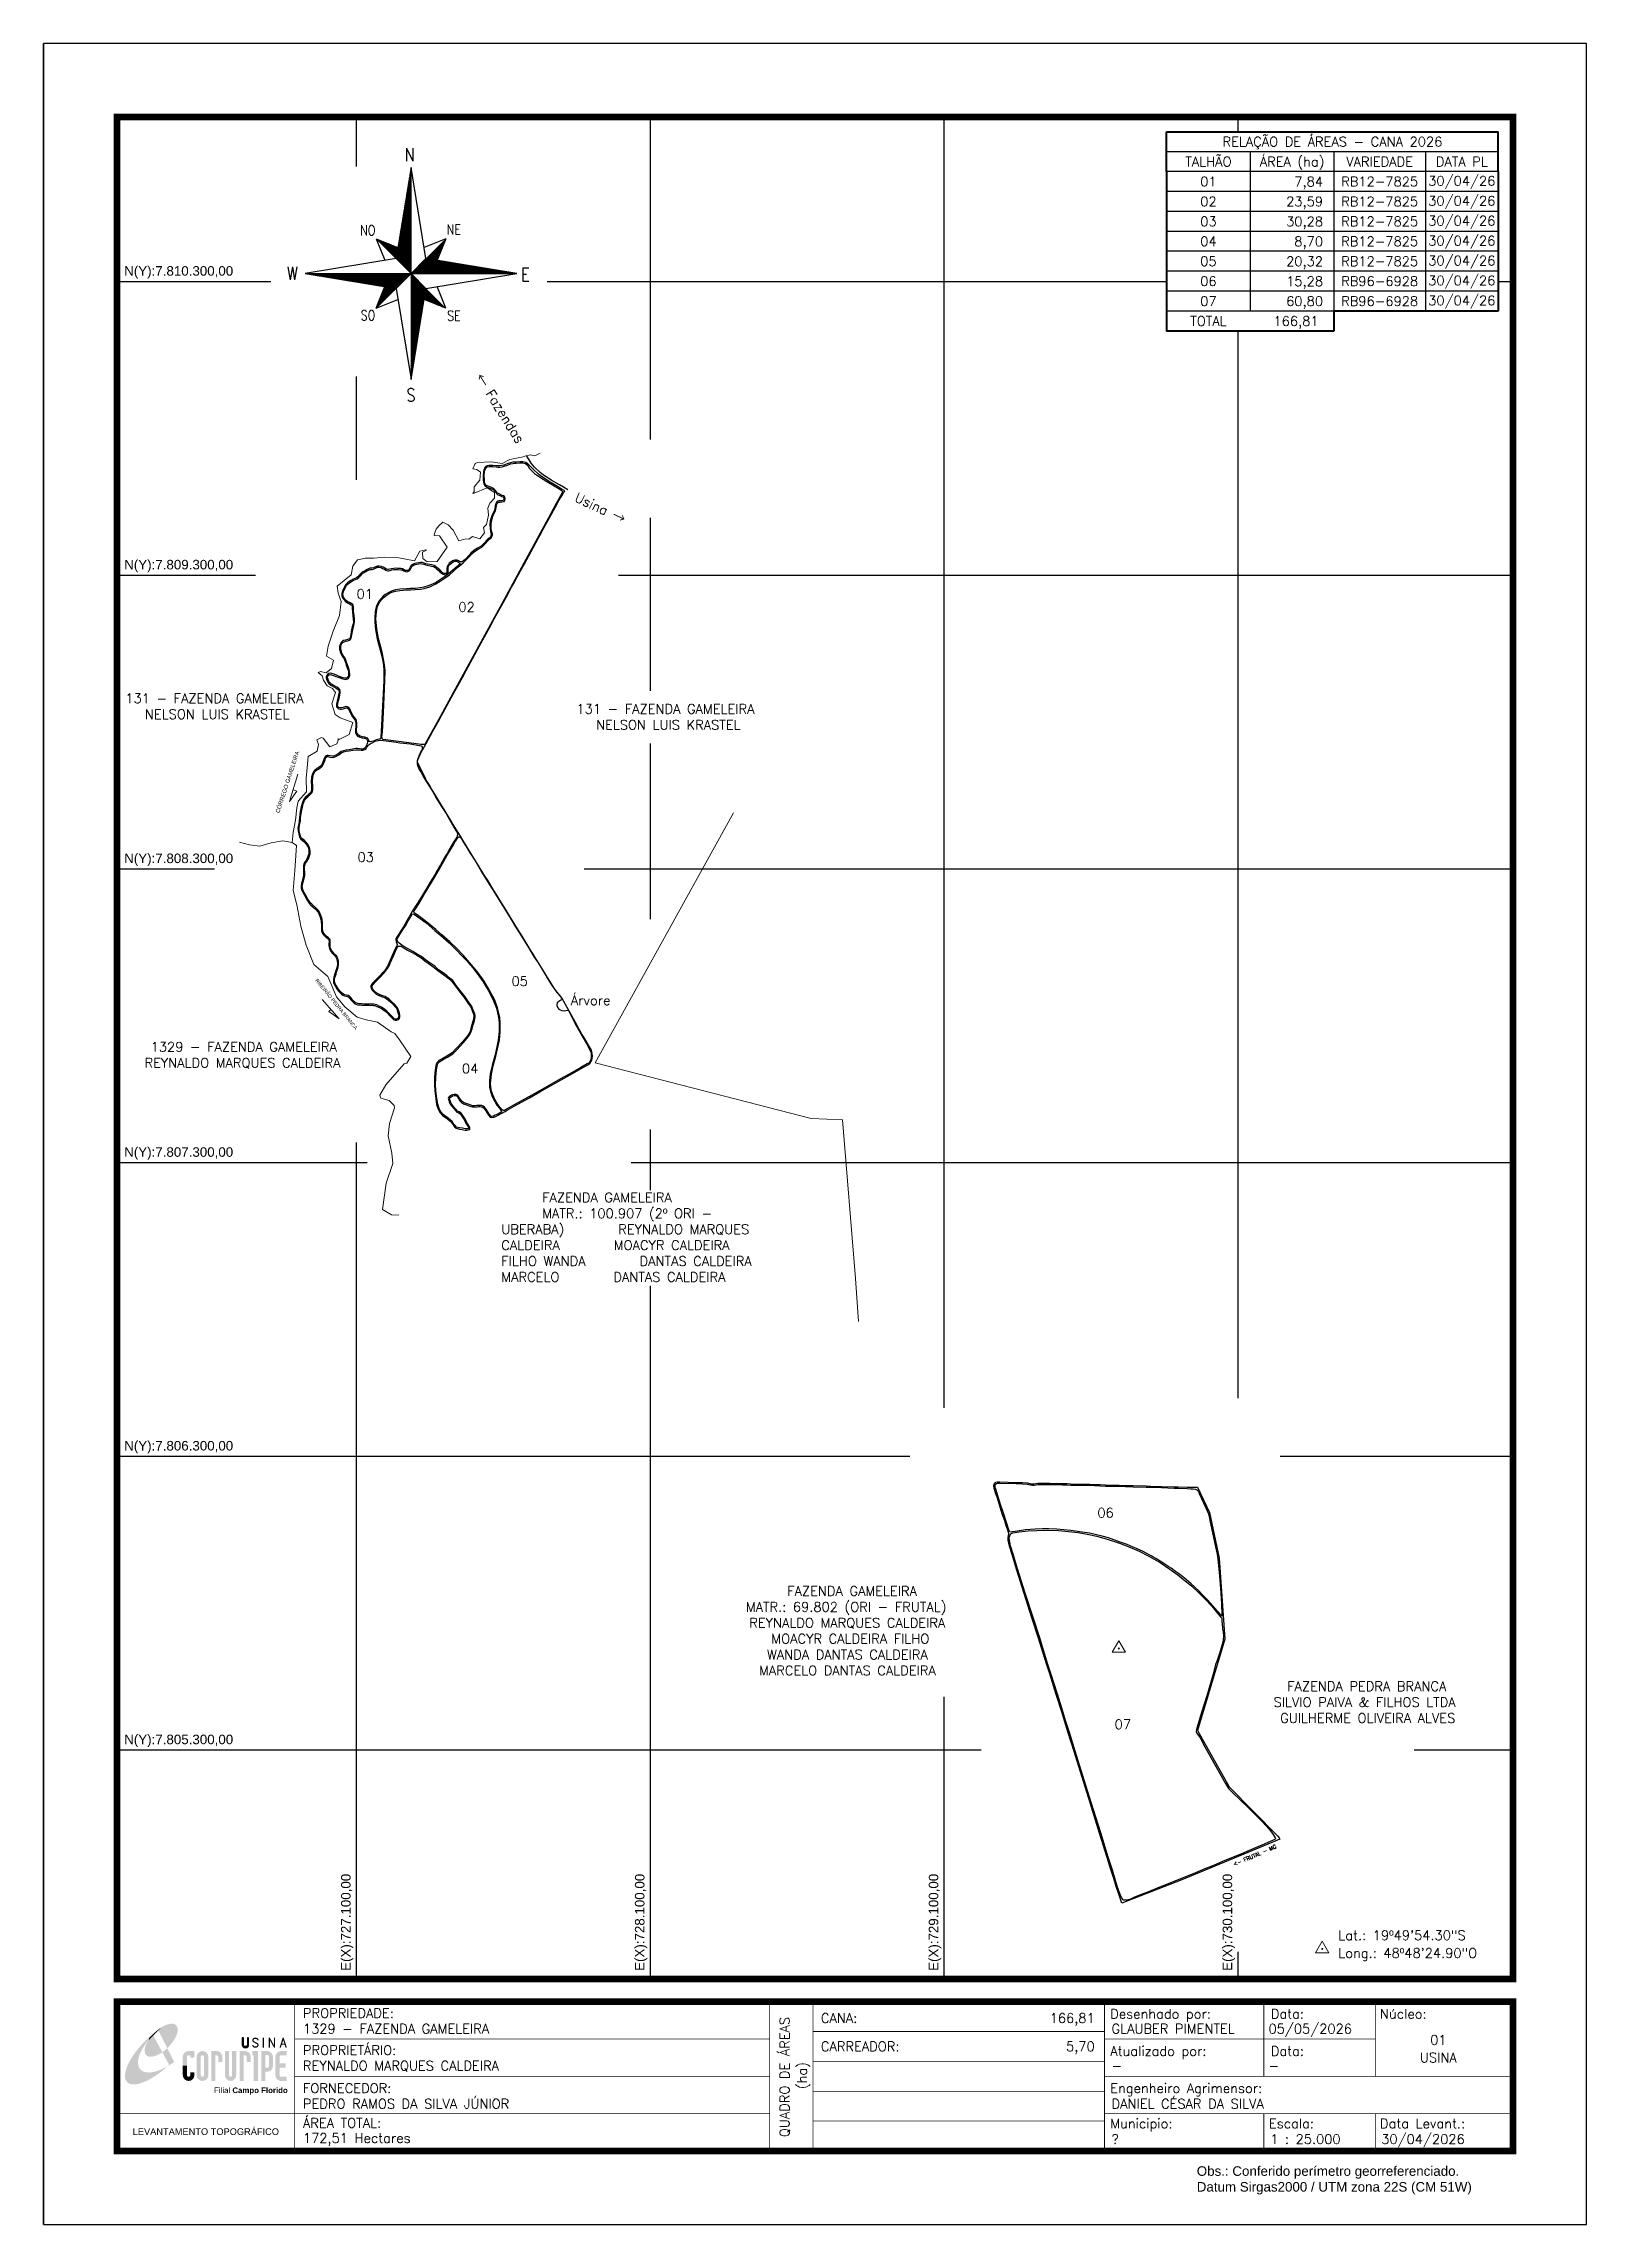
# Model space of a CAD drawing. Header units: millimetres. Extents: x 726035 to 731285, y 7803684 to 7811109.
import ezdxf
from ezdxf.enums import TextEntityAlignment as Align

# ---------------------------------------------------------------- set-up
doc = ezdxf.new("R2010")
doc.units = ezdxf.units.MM
doc.linetypes.add('LIN0', pattern=[0])
for name, color, linetype, lineweight in [('0114001329', 1, 'Continuous', 25), ('CERCAS', 54, 'Continuous', 13), ('CURSOS_DAGUA', 174, 'Continuous', 13)]:
    doc.layers.add(name, color=color, linetype=linetype, lineweight=lineweight)
for name, color, linetype in [('0114001329001', 5, 'Continuous'), ('0114001329002', 5, 'Continuous'), ('0114001329003', 5, 'Continuous'), ('0114001329004', 5, 'Continuous'), ('0114001329005', 5, 'Continuous'), ('0114001329006', 5, 'Continuous'), ('0114001329007', 5, 'Continuous'), ('ESTRADA', 1, 'Continuous'), ('MALHA', 8, 'Continuous'), ('MARGEM', 5, 'Continuous'), ('QUADRO_DE_AREAS_CANA_2026', 7, 'Continuous'), ('SETA_NORTE', 3, 'Continuous'), ('TEXTO', 7, 'Continuous')]:
    doc.layers.add(name, color=color, linetype=linetype)
doc.styles.add('ARIAL', font='arial.ttf')
doc.styles.add('marcelo', font='arial.ttf')
doc.styles.add('ROMANS', font='romans')
doc.styles.add('Simplex', font='simplex.shx')
doc.styles.get("Standard").update_dxf_attribs({"font": 'arial.ttf'})
doc.linetypes.add('CERCA_DE_ARAME', pattern='A,0.15,-0.05,["X",Standard,S=0.05,R=0,X=-0.0175,Y=-0.025],-0.05', length=0.25)

msp = doc.modelspace()

# ---------------------------------------------------------------- texts
at = {"layer": 'CURSOS_DAGUA', "color": 174, "attachment_point": 1, "style": 'ARIAL'}
for s, insert, char_height, rotation in [('CÓRREGO GAMELEIRA', (726824.2, 7808492.8), 14, 72), ('RIBEIRÃO PEDRA BRANCA', (726967.8, 7807926.9), 12, 309.03772)]:
    msp.add_mtext(s, dxfattribs=dict(at, insert=insert, char_height=char_height, rotation=rotation))
at = {"layer": 'MALHA'}
for s, p in [('N(Y):7.810.300,00', (726309.4, 7810309.5)), ('N(Y):7.809.300,00', (726309.4, 7809309.5)), ('N(Y):7.808.300,00', (726309.4, 7808309.5)), ('N(Y):7.807.300,00', (726309.4, 7807309.5)), ('N(Y):7.806.300,00', (726309.4, 7806309.5)), ('N(Y):7.805.300,00', (726309.4, 7805309.5))]:
    msp.add_text(s, height=32.5, dxfattribs=at).set_placement(p, align=Align.BOTTOM_LEFT)
for s, p in [('E(X):727.100,00', (727089.7, 7804547.5)), ('E(X):728.100,00', (728089.7, 7804547.5)), ('E(X):729.100,00', (729089.7, 7804547.5)), ('E(X):730.100,00', (730089.7, 7804547.5))]:
    msp.add_text(s, height=32.5, rotation=90, dxfattribs=at).set_placement(p, align=Align.BOTTOM_LEFT)
at = {"layer": 'MARGEM', "color": 7, "linetype": 'Continuous', "lineweight": 9}
for s, style, p in [('PROPRIEDADE:', 'Simplex', (726917.8, 7804419.8)), ('Desenhado por:', 'Simplex', (729665.1, 7804417.4)), ('Data:', 'Simplex', (730211.6, 7804417.4)), ('Núcleo:', 'Simplex', (730582.9, 7804417.4)), ('PROPRIETÁRIO:', 'Simplex', (726917.8, 7804293.9)), ('Atualizado por:', 'Simplex', (729665.1, 7804290.8)), ('Data:', 'Simplex', (730211.6, 7804290.8)), ('FORNECEDOR:', 'Simplex', (726917.8, 7804164.3)), ('Engenheiro Agrimensor:', 'Simplex', (729665.1, 7804164.3)), ('ÁREA TOTAL:', 'Simplex', (726917.8, 7804045.9)), ('Municipio:', 'Simplex', (729665.1, 7804044)), ('Escala:', 'Simplex', (730205.2, 7804044)), ('Data Levant.:', 'Simplex', (730582.9, 7804044)), ('Obs.: Conferido perímetro georreferenciado.', 'marcelo', (729959.5, 7803882.2)), ('Datum Sirgas2000 / UTM zona 22S (CM 51W)', 'marcelo', (729959.5, 7803828.5))]:
    msp.add_text(s, height=32.5, dxfattribs=dict(at, style=style)).set_placement(p, align=Align.TOP_LEFT)
at = {"layer": 'MARGEM', "color": 7, "linetype": 'Continuous', "style": 'Simplex'}
for s, p in [('1329 - FAZENDA GAMELEIRA', (726917.8, 7804366.8)), ('CANA:', (728680.3, 7804403)), ('GLAUBER PIMENTEL', (729669.3, 7804366.8)), ('05/05/2026', (730203.5, 7804366.8)), ('CARREADOR:', (728680.3, 7804306.8)), ('REYNALDO MARQUES CALDEIRA', (726917.8, 7804240.9)), ('-', (729669.3, 7804240.9)), ('-', (730203.5, 7804240.9)), ('PEDRO RAMOS DA SILVA JÚNIOR', (726917.8, 7804111.3)), ('DANIEL CÉSAR DA SILVA', (729669.3, 7804111.3)), ('172,51 Hectares', (726917.8, 7803994.7)), ('?', (729669.3, 7803990.9)), ('1 : 25.000', (730209.4, 7803990.9)), ('30/04/2026', (730587.1, 7803990.9))]:
    msp.add_text(s, height=32.5, dxfattribs=at).set_placement(p, align=Align.TOP_LEFT)
for s, p in [('QUADRO DE ÁREAS', (728557, 7804186.1)), ('(ha)', (728616.3, 7804191.1))]:
    msp.add_text(s, height=32.5, rotation=90, dxfattribs=at).set_placement(p, align=Align.MIDDLE_CENTER)
for s, p in [('166,81', (729612.1, 7804403)), ('5,70', (729612.1, 7804306.8))]:
    msp.add_text(s, height=32.5, dxfattribs=at).set_placement(p, align=Align.TOP_RIGHT)
for s, p in [('01', (730781.5, 7804312.3)), ('USINA', (730781.5, 7804252.3))]:
    msp.add_text(s, height=32.5, dxfattribs=at).set_placement(p, align=Align.MIDDLE_CENTER)
at = {"layer": 'MARGEM', "color": 7, "linetype": 'ByBlock'}
msp.add_text('LEVANTAMENTO TOPOGRÁFICO', height=22.5, dxfattribs=at).set_placement((726587.3, 7804000.2), align=Align.MIDDLE_CENTER)
at = {"layer": 'QUADRO_DE_AREAS_CANA_2026', "linetype": 'Continuous', "style": 'Simplex'}
for s, p in [('TALHÃO', (729999.2, 7810707.6)), ('RELAÇÃO DE ÁREAS - CANA 2026', (730421.1, 7810775.5)), ('ÁREA (ha)', (730283.8, 7810707.6)), ('01', (729999.2, 7810639.8)), ('RB12-7825', (730581.8, 7810639.8)), ('VARIEDADE', (730581.8, 7810707.6)), ('30/04/26', (730861.4, 7810642)), ('DATA PL', (730861.4, 7810707.6)), ('02', (729999.2, 7810571.9)), ('RB12-7825', (730581.8, 7810571.9)), ('30/04/26', (730861.4, 7810574.1)), ('03', (729999.2, 7810504.1)), ('RB12-7825', (730581.8, 7810504.1)), ('30/04/26', (730861.4, 7810506.3)), ('04', (729999.2, 7810436.2)), ('RB12-7825', (730581.8, 7810436.2)), ('30/04/26', (730861.4, 7810438.4)), ('05', (729999.2, 7810368.3)), ('RB12-7825', (730581.8, 7810368.3)), ('30/04/26', (730861.4, 7810370.5)), ('06', (729999.2, 7810300.5)), ('RB96-6928', (730581.8, 7810300.5)), ('30/04/26', (730861.4, 7810302.7)), ('07', (729999.2, 7810232.6)), ('RB96-6928', (730581.8, 7810232.6)), ('30/04/26', (730861.4, 7810234.8)), ('TOTAL', (729999.2, 7810164.8))]:
    msp.add_text(s, height=32.5, dxfattribs=at).set_placement(p, align=Align.MIDDLE_CENTER)
for s, p in [('7,84', (730389.1, 7810623.3)), ('23,59', (730389.1, 7810555.5)), ('30,28', (730389.1, 7810487.6)), ('8,70', (730389.1, 7810419.8)), ('20,32', (730389.1, 7810351.9)), ('15,28', (730389.1, 7810284.1)), ('60,80', (730389.1, 7810216.2)), ('166,81', (730373.8, 7810148.4))]:
    msp.add_text(s, height=32.5, dxfattribs=at).set_placement(p, align=Align.RIGHT)
at = {"layer": 'TEXTO', "linetype": 'Continuous', "style": 'Simplex'}
for s, p in [('01', (727128.5, 7809235.5)), ('02', (727474.5, 7809191.2)), ('03', (727131.3, 7808339.6)), ('05', (727655.2, 7807917.3)), ('Árvore', (727896.6, 7807852.1)), ('04', (727486.6, 7807620.1)), ('06', (729649.2, 7806107.4)), ('07', (729707.8, 7805386.9))]:
    msp.add_text(s, height=32.5, dxfattribs=at).set_placement(p, align=Align.MIDDLE_CENTER)
msp.add_text('<- FRUTAL - MG', height=13, rotation=23.44493, dxfattribs=at).set_placement((730089.7, 7804900.3), align=Align.BOTTOM_LEFT)
at = {"layer": 'TEXTO', "linetype": 'ByBlock', "style": 'Simplex'}
for s, p in [('Lat.: 19º49\'54.30"S', (730441.2, 7804652.4, 1641.9)), ('Long.: 48º48\'24.90"O', (730441.2, 7804592, 1641.9))]:
    msp.add_text(s, height=32.5, dxfattribs=at).set_placement(p)
at = {"layer": 'TEXTO', "insert": (727530.9, 7809991.4), "char_height": 32.5, "width": 308.288, "attachment_point": 1, "rotation": 301.78879, "style": 'Simplex'}
msp.add_mtext('{\\fSimSun|b0|i0|c134|p2;←} Fazendas', dxfattribs=at)
at = {"layer": 'TEXTO', "linetype": 'Continuous', "insert": (727853.1, 7809581.9), "char_height": 32.5, "width": 228.069, "attachment_point": 1, "rotation": 334.79888, "style": 'Simplex'}
msp.add_mtext('Usina {\\fSimSun|b0|i0|c134|p2;→}', dxfattribs=at)
at = {"layer": 'TEXTO', "char_height": 32.5, "attachment_point": 1, "style": 'Simplex'}
for s, insert, width in [('\\pi5.28644E-012;131 - FAZENDA GAMELEIRA  \\P\\pi66.54762;NELSON LUIS KRASTEL', (726313.5, 7808896.5), 690.238), ('\\pi5.28644E-012;131 - FAZENDA GAMELEIRA  \\P\\pi66.54762;NELSON LUIS KRASTEL', (727848.6, 7808860.5), 690.238), ('\\pi55.03327;1329 - FAZENDA GAMELEIRA  \\P\\pi34.14041;REYNALDO MARQUES CALDEIRA', (726344.4, 7807709.8), 837.447), ('{\\Fsimplex.shx;\\W6.23556; }FAZENDA GAMELEIRA  ^J{\\Fsimplex.shx;\\W6.23556; }MATR.: 100.907 (2º ORI - UBERABA)  {\\Fsimplex.shx;\\W6.23556; }REYNALDO MARQUES CALDEIRA  {\\Fsimplex.shx;\\W6.23556; }MOACYR CALDEIRA FILHO WANDA  {\\Fsimplex.shx;\\W6.23556; }DANTAS CALDEIRA MARCELO  {\\Fsimplex.shx;\\W6.23556; }DANTAS CALDEIRA', (727592.8, 7807197.1), 945.52), ('\\pi152.6333;FAZENDA GAMELEIRA  \\P\\pi11.79997;MATR.: 69.802 (ORI - FRUTAL)  \\P\\pi23.40711;REYNALDO MARQUES CALDEIRA  \\P\\pi98.46663;MOACYR CALDEIRA FILHO  \\P\\pi83.76425;WANDA DANTAS CALDEIRA  \\P\\pi56.68092;MARCELO DANTAS CALDEIRA', (728413.2, 7805857.2), 815.981), ('\\pi46.42857;FAZENDA PEDRA BRANCA  \\P\\pi1.92131E-011;SILVIO PAIVA & FILHOS LTDA  \\P\\pi22.44048;GUILHERME OLIVEIRA ALVES', (730220.7, 7805532.9), 725.833)]:
    msp.add_mtext(s, dxfattribs=dict(at, insert=insert, width=width))

# ---------------------------------------------------------------- blocks, each defined once
blk = doc.blocks.new('A$C309442C0')
at = {"layer": 'SETA_NORTE', "linetype": 'Continuous'}
h = blk.add_hatch(dxfattribs=at)
h.set_pattern_fill('ANSI31', color=256, scale=0.1375, angle=-90, style=0)
h.set_pattern_definition([(315, (-215853.3434, 13873.16845), (0.3086963042, 0.3086963042), [])])
h.paths.add_polyline_path([(73.5, 97.4), (74.7, 104.9), (60, 110.8)])
h = blk.add_hatch(dxfattribs=at)
h.set_pattern_fill('ANSI31', color=256, scale=0.1375, angle=180, style=0)
h.set_pattern_definition([(225, (13869.59828, 216024.21475), (0.3086963042, -0.3086963042), [])])
h.paths.add_polyline_path([(93.8, 97.4), (101.4, 96.2), (107.3, 110.8)])
h = blk.add_hatch(dxfattribs=at)
h.set_pattern_fill('ANSI31', color=256, scale=0.1375, style=0)
h.set_pattern_definition([(45, (-13702.2971, -215849.77324), (-0.3086963042, 0.3086963042), [])])
h.paths.add_polyline_path([(73.5, 77), (65.9, 78.3), (60, 63.6)])
h = blk.add_hatch(dxfattribs=at)
h.set_pattern_fill('ANSI31', color=256, scale=0.1375, angle=90, style=0)
h.set_pattern_definition([(135, (216020.6446, -13698.72693), (-0.3086963042, -0.3086963042), [])])
h.paths.add_polyline_path([(93.8, 77), (92.6, 69.5), (107.3, 63.6)])
for p, q in [((81.6, 146.8), (83.7, 148.9)), ((81.7, 147.6), (83.7, 149.5)), ((81.8, 148.3), (83.7, 150.1)), ((82, 149.1), (83.7, 150.8)), ((82.1, 149.9), (83.7, 151.4)), ((82.2, 150.6), (83.7, 152.1)), ((82.3, 151.4), (83.7, 152.7)), ((82.5, 152.2), (83.7, 153.3)), ((82.6, 152.9), (83.7, 154)), ((82.7, 153.7), (83.7, 154.6)), ((82.9, 154.4), (83.7, 155.2)), ((83, 155.2), (83.7, 155.9)), ((83.1, 156), (83.7, 156.5)), ((83.2, 156.7), (83.7, 157.2)), ((83.4, 157.5), (83.7, 157.8)), ((83.5, 158.3), (83.7, 158.4)), ((83.6, 159), (83.7, 159.1)), ((78.7, 129.3), (83.7, 134.2)), ((78.8, 130), (83.7, 134.9)), ((79, 130.8), (83.7, 135.5)), ((79.1, 131.6), (83.7, 136.1)), ((79.2, 132.3), (83.7, 136.8)), ((79.3, 133.1), (83.7, 137.4)), ((79.5, 133.8), (83.7, 138)), ((79.6, 134.6), (83.7, 138.7)), ((79.7, 135.4), (83.7, 139.3)), ((79.8, 136.1), (83.7, 140)), ((80, 136.9), (83.7, 140.6)), ((80.1, 137.7), (83.7, 141.2)), ((80.2, 138.4), (83.7, 141.9)), ((80.3, 139.2), (83.7, 142.5)), ((80.5, 139.9), (83.7, 143.1)), ((80.6, 140.7), (83.7, 143.8)), ((80.7, 141.5), (83.7, 144.4)), ((80.8, 142.2), (83.7, 145)), ((81, 143), (83.7, 145.7)), ((81.1, 143.8), (83.7, 146.3)), ((81.2, 144.5), (83.7, 147)), ((81.3, 145.3), (83.7, 147.6)), ((81.5, 146.1), (83.7, 148.2)), ((75.7, 111), (83.7, 118.9)), ((75.8, 111.7), (83.7, 119.6)), ((75.9, 112.5), (83.7, 120.2)), ((76.1, 113.3), (83.7, 120.8)), ((76.2, 114), (83.7, 121.5)), ((76.3, 114.8), (83.7, 122.1)), ((76.4, 115.5), (83.7, 122.8)), ((76.6, 116.3), (83.7, 123.4)), ((76.7, 117.1), (83.7, 124)), ((76.8, 117.8), (83.7, 124.7)), ((76.9, 118.6), (83.7, 125.3)), ((77.1, 119.4), (83.7, 125.9)), ((77.2, 120.1), (83.7, 126.6)), ((77.3, 120.9), (83.7, 127.2)), ((77.4, 121.6), (83.7, 127.8)), ((77.6, 122.4), (83.7, 128.5)), ((77.7, 123.2), (83.7, 129.1)), ((77.8, 123.9), (83.7, 129.8)), ((78, 124.7), (83.7, 130.4)), ((78.1, 125.5), (83.7, 131)), ((78.2, 126.2), (83.7, 131.7)), ((78.3, 127), (83.7, 132.3)), ((78.5, 127.7), (83.7, 132.9)), ((78.6, 128.5), (83.7, 133.6)), ((60, 110.8), (74.7, 104.9)), ((60, 110.8), (65.9, 96.2)), ((73.5, 97.3), (83.7, 107.5)), ((73.6, 98), (83.7, 108.1)), ((73.7, 98.8), (83.7, 108.7)), ((73.8, 99.5), (83.7, 109.4)), ((73.8, 97), (83.7, 106.8)), ((73.9, 100.3), (83.7, 110)), ((74.1, 101.1), (83.7, 110.6)), ((74.2, 101.8), (83.7, 111.3)), ((74.2, 96.7), (83.7, 106.2)), ((74.3, 102.6), (83.7, 111.9)), ((74.4, 103.3), (83.7, 112.6)), ((74.5, 96.4), (83.7, 105.6)), ((74.6, 104.1), (83.7, 113.2)), ((74.7, 104.9), (83.7, 113.8)), ((74.8, 105.6), (83.7, 114.5)), ((74.8, 96.1), (83.7, 104.9)), ((74.9, 106.4), (83.7, 115.1)), ((75.1, 107.2), (83.7, 115.7)), ((75.1, 95.7), (83.7, 104.3)), ((75.2, 107.9), (83.7, 116.4)), ((75.3, 108.7), (83.7, 117)), ((75.4, 109.4), (83.7, 117.7)), ((75.6, 110.2), (83.7, 118.3)), ((107.3, 110.8), (92.6, 104.9)), ((107.3, 110.8), (101.4, 96.2)), ((75.4, 95.4), (83.7, 103.6)), ((75.8, 95.1), (83.7, 103)), ((76.1, 94.8), (83.7, 102.4)), ((76.4, 94.5), (83.7, 101.7)), ((76.7, 94.2), (83.7, 101.1)), ((77, 93.8), (83.7, 100.5)), ((77.4, 93.5), (83.7, 99.8)), ((77.7, 93.2), (83.7, 99.2)), ((78, 92.9), (83.7, 98.5)), ((78.3, 92.6), (83.7, 97.9)), ((78.6, 92.2), (83.7, 97.3)), ((78.9, 91.9), (83.7, 96.6)), ((79.3, 91.6), (83.7, 96)), ((79.6, 91.3), (83.7, 95.4)), ((79.9, 91), (83.7, 94.7)), ((80.2, 90.7), (83.7, 94.1)), ((80.5, 90.3), (83.7, 93.4)), ((80.9, 90), (83.7, 92.8)), ((81.2, 89.7), (83.7, 92.2)), ((81.5, 89.4), (83.7, 91.5)), ((81.8, 89.1), (83.7, 90.9)), ((82.1, 88.7), (83.7, 90.3)), ((82.4, 88.4), (83.7, 89.6)), ((83.8, 87.2), (94, 97.4)), ((84.4, 87.2), (94.5, 97.3)), ((85.1, 87.2), (95.1, 97.2)), ((85.7, 87.2), (95.6, 97.1)), ((86.3, 87.2), (96.2, 97)), ((87, 87.2), (96.7, 96.9)), ((87.6, 87.2), (97.2, 96.9)), ((88.3, 87.2), (97.8, 96.8)), ((88.9, 87.2), (98.3, 96.7)), ((89.5, 87.2), (98.9, 96.6)), ((90.2, 87.2), (99.4, 96.5)), ((90.8, 87.2), (100, 96.4)), ((91.4, 87.2), (100.5, 96.3)), ((92.1, 87.2), (101.1, 96.2)), ((92.7, 87.2), (101.6, 96.1)), ((93.4, 87.2), (102.2, 96)), ((94, 87.2), (102.7, 96)), ((94.6, 87.2), (103.3, 95.9)), ((95.3, 87.2), (103.8, 95.8)), ((95.9, 87.2), (104.4, 95.7)), ((96.5, 87.2), (104.9, 95.6)), ((97.2, 87.2), (105.5, 95.5)), ((97.8, 87.2), (106, 95.4)), ((98.4, 87.2), (106.5, 95.3)), ((99.1, 87.2), (107.1, 95.2)), ((99.7, 87.2), (107.6, 95.1)), ((100.4, 87.2), (108.2, 95.1)), ((101, 87.2), (108.7, 95)), ((101.6, 87.2), (109.3, 94.9)), ((102.3, 87.2), (109.8, 94.8)), ((102.9, 87.2), (110.4, 94.7)), ((103.5, 87.2), (110.9, 94.6)), ((104.2, 87.2), (111.5, 94.5)), ((104.8, 87.2), (112, 94.4)), ((105.5, 87.2), (112.6, 94.3)), ((106.1, 87.2), (113.1, 94.2)), ((106.7, 87.2), (113.7, 94.1)), ((107.4, 87.2), (114.2, 94.1)), ((108, 87.2), (114.8, 94)), ((108.6, 87.2), (115.3, 93.9)), ((109.3, 87.2), (115.8, 93.8)), ((109.9, 87.2), (116.4, 93.7)), ((110.6, 87.2), (116.9, 93.6)), ((111.2, 87.2), (117.5, 93.5)), ((111.8, 87.2), (118, 93.4)), ((112.5, 87.2), (118.6, 93.3)), ((113.1, 87.2), (119.1, 93.2)), ((113.7, 87.2), (119.7, 93.2)), ((114.4, 87.2), (120.2, 93.1)), ((115, 87.2), (120.8, 93)), ((115.6, 87.2), (121.3, 92.9)), ((116.3, 87.2), (121.9, 92.8)), ((116.9, 87.2), (122.4, 92.7)), ((117.6, 87.2), (123, 92.6)), ((118.2, 87.2), (123.5, 92.5)), ((118.8, 87.2), (124, 92.4)), ((119.5, 87.2), (124.6, 92.3)), ((120.1, 87.2), (125.1, 92.3)), ((120.7, 87.2), (125.7, 92.2)), ((121.4, 87.2), (126.2, 92.1)), ((122, 87.2), (126.8, 92)), ((122.7, 87.2), (127.3, 91.9)), ((123.3, 87.2), (127.9, 91.8)), ((123.9, 87.2), (128.4, 91.7)), ((124.6, 87.2), (129, 91.6)), ((125.2, 87.2), (129.5, 91.5)), ((125.8, 87.2), (130.1, 91.4)), ((126.5, 87.2), (130.6, 91.4)), ((127.1, 87.2), (131.2, 91.3)), ((127.8, 87.2), (131.7, 91.2)), ((128.4, 87.2), (132.3, 91.1)), ((129, 87.2), (132.8, 91)), ((129.7, 87.2), (133.3, 90.9)), ((130.3, 87.2), (133.9, 90.8)), ((130.9, 87.2), (134.4, 90.7)), ((131.6, 87.2), (135, 90.6)), ((132.2, 87.2), (135.5, 90.5)), ((132.8, 87.2), (136.1, 90.5)), ((133.5, 87.2), (136.6, 90.4)), ((134.1, 87.2), (137.2, 90.3)), ((134.8, 87.2), (137.7, 90.2)), ((135.4, 87.2), (138.3, 90.1)), ((136, 87.2), (138.8, 90)), ((136.7, 87.2), (139.4, 89.9)), ((137.3, 87.2), (139.9, 89.8)), ((137.9, 87.2), (140.5, 89.7)), ((138.6, 87.2), (141, 89.6)), ((139.2, 87.2), (141.6, 89.6)), ((139.9, 87.2), (142.1, 89.5)), ((140.5, 87.2), (142.6, 89.4)), ((141.1, 87.2), (143.2, 89.3)), ((141.8, 87.2), (143.7, 89.2)), ((142.4, 87.2), (144.3, 89.1)), ((11.8, 87.2), (11.8, 87.2)), ((12.3, 87.1), (12.4, 87.2)), ((12.9, 87), (13.1, 87.2)), ((13.4, 86.9), (13.7, 87.2)), ((14, 86.8), (14.4, 87.2)), ((14.5, 86.7), (15, 87.2)), ((15.1, 86.6), (15.6, 87.2)), ((15.6, 86.6), (16.3, 87.2)), ((16.2, 86.5), (16.9, 87.2)), ((16.7, 86.4), (17.5, 87.2)), ((17.2, 86.3), (18.2, 87.2)), ((17.8, 86.2), (18.8, 87.2)), ((18.3, 86.1), (19.5, 87.2)), ((18.9, 86), (20.1, 87.2)), ((19.4, 85.9), (20.7, 87.2)), ((20, 85.8), (21.4, 87.2)), ((20.5, 85.7), (22, 87.2)), ((21.1, 85.7), (22.6, 87.2)), ((21.6, 85.6), (23.3, 87.2)), ((22.2, 85.5), (23.9, 87.2)), ((22.7, 85.4), (24.6, 87.2)), ((23.3, 85.3), (25.2, 87.2)), ((23.8, 85.2), (25.8, 87.2)), ((24.4, 85.1), (26.5, 87.2)), ((24.9, 85), (27.1, 87.2)), ((25.5, 84.9), (27.7, 87.2)), ((26, 84.8), (28.4, 87.2)), ((26.5, 84.8), (29, 87.2)), ((27.1, 84.7), (29.6, 87.2)), ((27.6, 84.6), (30.3, 87.2)), ((28.2, 84.5), (30.9, 87.2)), ((28.7, 84.4), (31.6, 87.2)), ((29.3, 84.3), (32.2, 87.2)), ((29.8, 84.2), (32.8, 87.2)), ((30.4, 84.1), (33.5, 87.2)), ((30.9, 84), (34.1, 87.2)), ((31.5, 83.9), (34.7, 87.2)), ((32, 83.9), (35.4, 87.2)), ((32.6, 83.8), (36, 87.2)), ((33.1, 83.7), (36.7, 87.2)), ((33.7, 83.6), (37.3, 87.2)), ((34.2, 83.5), (37.9, 87.2)), ((34.7, 83.4), (38.6, 87.2)), ((35.3, 83.3), (39.2, 87.2)), ((35.8, 83.2), (39.8, 87.2)), ((36.4, 83.1), (40.5, 87.2)), ((36.9, 83), (41.1, 87.2)), ((37.5, 83), (41.8, 87.2)), ((38, 82.9), (42.4, 87.2)), ((38.6, 82.8), (43, 87.2)), ((39.1, 82.7), (43.7, 87.2)), ((39.7, 82.6), (44.3, 87.2)), ((40.2, 82.5), (44.9, 87.2)), ((40.8, 82.4), (45.6, 87.2)), ((41.3, 82.3), (46.2, 87.2)), ((41.9, 82.2), (46.8, 87.2)), ((42.4, 82.1), (47.5, 87.2)), ((43, 82.1), (48.1, 87.2)), ((43.5, 82), (48.8, 87.2)), ((44, 81.9), (49.4, 87.2)), ((44.6, 81.8), (50, 87.2)), ((45.1, 81.7), (50.7, 87.2)), ((45.7, 81.6), (51.3, 87.2)), ((46.2, 81.5), (51.9, 87.2)), ((46.8, 81.4), (52.6, 87.2)), ((47.3, 81.3), (53.2, 87.2)), ((47.9, 81.2), (53.9, 87.2)), ((48.4, 81.2), (54.5, 87.2)), ((49, 81.1), (55.1, 87.2)), ((49.5, 81), (55.8, 87.2)), ((50.1, 80.9), (56.4, 87.2)), ((50.6, 80.8), (57, 87.2)), ((51.2, 80.7), (57.7, 87.2)), ((51.7, 80.6), (58.3, 87.2)), ((52.3, 80.5), (59, 87.2)), ((52.8, 80.4), (59.6, 87.2)), ((53.3, 80.3), (60.2, 87.2)), ((53.9, 80.3), (60.9, 87.2)), ((54.4, 80.2), (61.5, 87.2)), ((55, 80.1), (62.1, 87.2)), ((55.5, 80), (62.8, 87.2)), ((56.1, 79.9), (63.4, 87.2)), ((56.6, 79.8), (64, 87.2)), ((57.2, 79.7), (64.7, 87.2)), ((57.7, 79.6), (65.3, 87.2)), ((58.3, 79.5), (66, 87.2)), ((58.8, 79.4), (66.6, 87.2)), ((59.4, 79.4), (67.2, 87.2)), ((59.9, 79.3), (67.9, 87.2)), ((83.7, 87.2), (60, 63.6)), ((60, 63.6), (65.9, 78.3)), ((60.5, 79.2), (68.5, 87.2)), ((61, 79.1), (69.1, 87.2)), ((61.5, 79), (69.8, 87.2)), ((62.1, 78.9), (70.4, 87.2)), ((62.6, 78.8), (71.1, 87.2)), ((63.2, 78.7), (71.7, 87.2)), ((63.7, 78.6), (72.3, 87.2)), ((64.3, 78.5), (73, 87.2)), ((64.8, 78.4), (73.6, 87.2)), ((65.4, 78.4), (74.2, 87.2)), ((65.9, 78.3), (74.9, 87.2)), ((66.5, 78.2), (75.5, 87.2)), ((67, 78.1), (76.2, 87.2)), ((67.6, 78), (76.8, 87.2)), ((68.1, 77.9), (77.4, 87.2)), ((68.7, 77.8), (78.1, 87.2)), ((69.2, 77.7), (78.7, 87.2)), ((69.8, 77.6), (79.3, 87.2)), ((70.3, 77.5), (80, 87.2)), ((70.8, 77.5), (80.6, 87.2)), ((71.4, 77.4), (81.2, 87.2)), ((71.9, 77.3), (81.9, 87.2)), ((72.5, 77.2), (82.5, 87.2)), ((73, 77.1), (83.2, 87.2)), ((82.8, 88.1), (83.7, 89)), ((83.1, 87.8), (83.7, 88.4)), ((83.4, 87.5), (83.7, 87.7)), ((83.7, 87.1), (83.7, 87.1)), ((83.7, 86.4), (84, 86.8)), ((83.7, 85.8), (84.4, 86.5)), ((83.7, 85.2), (84.7, 86.2)), ((83.7, 84.5), (85, 85.9)), ((83.7, 83.9), (85.3, 85.6)), ((83.7, 83.3), (85.6, 85.2)), ((83.7, 82.6), (86, 84.9)), ((83.7, 82), (86.3, 84.6)), ((83.7, 81.3), (86.6, 84.3)), ((83.7, 80.7), (86.9, 84)), ((83.7, 80.1), (87.2, 83.6)), ((83.7, 79.4), (87.5, 83.3)), ((83.7, 78.8), (87.9, 83)), ((83.7, 78.2), (88.2, 82.7)), ((83.7, 77.5), (88.5, 82.4)), ((83.7, 76.9), (88.8, 82.1)), ((83.7, 76.2), (89.1, 81.7)), ((83.7, 75.6), (89.5, 81.4)), ((83.7, 75), (89.8, 81.1)), ((83.7, 74.3), (90.1, 80.8)), ((83.7, 73.7), (90.4, 80.5)), ((83.7, 73.1), (90.7, 80.1)), ((83.7, 72.4), (91, 79.8)), ((83.7, 71.8), (91.4, 79.5)), ((83.7, 71.2), (91.7, 79.2)), ((83.7, 70.5), (92, 78.9)), ((83.7, 69.9), (92.3, 78.5)), ((83.7, 69.2), (92.6, 78.2)), ((83.7, 68.6), (93, 77.9)), ((83.7, 68), (93.3, 77.6)), ((83.7, 67.3), (93.6, 77.3)), ((83.7, 66.7), (93.8, 76.9)), ((83.7, 66.1), (93.7, 76.1)), ((83.7, 65.4), (93.6, 75.3)), ((83.7, 64.8), (93.4, 74.6)), ((107.3, 63.6), (101.4, 78.3)), ((143, 87.2), (144.8, 89)), ((143.7, 87.2), (145.4, 88.9)), ((144.3, 87.2), (145.9, 88.8)), ((144.9, 87.2), (146.5, 88.7)), ((145.6, 87.2), (147, 88.7)), ((146.2, 87.2), (147.6, 88.6)), ((146.9, 87.2), (148.1, 88.5)), ((147.5, 87.2), (148.7, 88.4)), ((148.1, 87.2), (149.2, 88.3)), ((148.8, 87.2), (149.8, 88.2)), ((149.4, 87.2), (150.3, 88.1)), ((150, 87.2), (150.8, 88)), ((150.7, 87.2), (151.4, 87.9)), ((151.3, 87.2), (151.9, 87.8)), ((152, 87.2), (152.5, 87.8)), ((152.6, 87.2), (153, 87.7)), ((153.2, 87.2), (153.6, 87.6)), ((153.9, 87.2), (154.1, 87.5)), ((154.5, 87.2), (154.7, 87.4)), ((155.1, 87.2), (155.2, 87.3)), ((60, 63.6), (74.7, 69.5)), ((83.7, 64.1), (93.3, 73.8)), ((83.7, 63.5), (93.2, 73)), ((83.7, 62.9), (93.1, 72.3)), ((83.7, 62.2), (92.9, 71.5)), ((83.7, 61.6), (92.8, 70.8)), ((83.7, 61), (92.7, 70)), ((83.7, 60.3), (92.6, 69.2)), ((83.7, 59.7), (92.4, 68.5)), ((83.7, 59), (92.3, 67.7)), ((83.7, 58.4), (92.2, 66.9)), ((83.7, 57.8), (92.1, 66.2)), ((83.7, 57.1), (91.9, 65.4)), ((83.7, 56.5), (91.8, 64.7)), ((83.7, 55.9), (91.7, 63.9)), ((83.7, 55.2), (91.6, 63.1)), ((83.7, 54.6), (91.4, 62.4)), ((83.7, 54), (91.3, 61.6)), ((83.7, 53.3), (91.2, 60.8)), ((83.7, 52.7), (91.1, 60.1)), ((107.3, 63.6), (92.6, 69.5)), ((83.7, 52), (90.9, 59.3)), ((83.7, 51.4), (90.8, 58.6)), ((83.7, 50.8), (90.7, 57.8)), ((83.7, 50.1), (90.5, 57)), ((83.7, 49.5), (90.4, 56.3)), ((83.7, 48.9), (90.3, 55.5)), ((83.7, 48.2), (90.2, 54.7)), ((83.7, 47.6), (90, 54)), ((83.7, 46.9), (89.9, 53.2)), ((83.7, 46.3), (89.8, 52.5)), ((83.7, 45.7), (89.7, 51.7)), ((83.7, 45), (89.5, 50.9)), ((83.7, 44.4), (89.4, 50.2)), ((83.7, 43.8), (89.3, 49.4)), ((83.7, 43.1), (89.2, 48.6)), ((83.7, 42.5), (89, 47.9)), ((83.7, 41.8), (88.9, 47.1)), ((83.7, 41.2), (88.8, 46.3)), ((83.7, 40.6), (88.7, 45.6)), ((83.7, 39.9), (88.5, 44.8)), ((83.7, 39.3), (88.4, 44.1)), ((83.7, 38.7), (88.3, 43.3)), ((83.7, 38), (88.2, 42.5)), ((83.7, 37.4), (88, 41.8)), ((83.7, 36.8), (87.9, 41)), ((83.7, 36.1), (87.8, 40.2)), ((83.7, 35.5), (87.7, 39.5)), ((83.7, 34.8), (87.5, 38.7)), ((83.7, 34.2), (87.4, 38)), ((83.7, 33.6), (87.3, 37.2)), ((83.7, 32.9), (87.2, 36.4)), ((83.7, 32.3), (87, 35.7)), ((83.7, 31.7), (86.9, 34.9)), ((83.7, 31), (86.8, 34.1)), ((83.7, 30.4), (86.7, 33.4)), ((83.7, 29.7), (86.5, 32.6)), ((83.7, 29.1), (86.4, 31.9)), ((83.7, 28.5), (86.3, 31.1)), ((83.7, 27.8), (86.2, 30.3)), ((83.7, 27.2), (86, 29.6)), ((83.7, 26.6), (85.9, 28.8)), ((83.7, 25.9), (85.8, 28)), ((83.7, 25.3), (85.6, 27.3)), ((83.7, 24.6), (85.5, 26.5)), ((83.7, 24), (85.4, 25.8)), ((83.7, 23.4), (85.3, 25)), ((83.7, 22.7), (85.1, 24.2)), ((83.7, 22.1), (85, 23.5)), ((83.7, 21.5), (84.9, 22.7)), ((83.7, 20.8), (84.8, 21.9)), ((83.7, 20.2), (84.6, 21.2)), ((83.7, 19.6), (84.5, 20.4)), ((83.7, 18.9), (84.4, 19.7)), ((83.7, 18.3), (84.3, 18.9)), ((83.7, 17.6), (84.1, 18.1)), ((83.7, 17), (84, 17.4)), ((83.7, 16.4), (83.9, 16.6)), ((83.7, 15.7), (83.8, 15.8))]:
    blk.add_line(p, q, dxfattribs=at)
blk.add_lwpolyline([(93.8, 77), (155.7, 87.2), (93.8, 97.4), (83.7, 159.3), (73.5, 97.4), (11.6, 87.2), (73.5, 77), (83.7, 15.1)], close=True, dxfattribs=at)
for points in [[(83.7, 87.2), (83.7, 159.3)], [(83.7, 87.2), (73.5, 97.4)], [(83.7, 87.2), (93.8, 97.4)], [(11.6, 87.2), (155.7, 87.2)], [(83.7, 87.2), (73.5, 77)], [(83.7, 87.2), (93.8, 77)], [(83.7, 87.2), (83.7, 15.1)]]:
    blk.add_lwpolyline(points, dxfattribs=at)
at = {"layer": 'SETA_NORTE', "color": 7, "lineweight": 30, "style": 'ROMANS', "width": 0.8}
for s, height, p in [('N ', 8.94, (79.5, 163.6)), ('NO', 6.88, (49.1, 113.2)), ('NE', 6.87, (108, 113.7)), ('W', 8.94, (-0.7, 82.9)), ('E', 8.94, (158.6, 82.1)), ('SO', 6.88, (49.5, 55.3)), ('SE', 6.87, (108.3, 55)), ('S', 8.94, (80.6, 0))]:
    blk.add_text(s, height=height, dxfattribs=at).set_placement(p)
blk = doc.blocks.new('A$C78F83FB3')
at = {"layer": 'MARGEM'}
h = blk.add_hatch(color=20, dxfattribs=at)
edge = h.paths.add_edge_path()
edge.add_ellipse((19.49, 23.77), major_axis=(-6.68, -6.67), ratio=0.469426, start_angle=292.73277, end_angle=601.25787)
edge.add_ellipse((22.83, 22.05), major_axis=(12.64, 11.29), ratio=0.457614, start_angle=79.90686, end_angle=107.91393)
edge = h.paths.add_edge_path()
edge.add_ellipse((18.28, 18.7), major_axis=(13.95, 13.59), ratio=0.386848, start_angle=63.96117, end_angle=264.59932)
edge.add_ellipse((22.83, 22.05), major_axis=(12.64, 11.29), ratio=0.457614, start_angle=107.91393, end_angle=245.11815, ccw=False)
edge.add_ellipse((19.49, 23.77), major_axis=(-6.68, -6.67), ratio=0.469426, start_angle=241.25787, end_angle=292.73277, ccw=False)
for color, points in [(20, [(15.46, 26.12), (14.17, 24.81), (14.06, 24.24), (14.39, 23.97), (14.67, 24.54), (19.47, 29.32), (18.48, 28.66), (17.31, 27.78)]), (7, [(58.42, 24.9), (57.9, 24.9), (57.9, 21.73, -0.414214), (57.15, 20.98), (56.84, 20.98, -0.414214), (56.09, 21.73), (56.09, 24.9), (55.57, 24.9), (55.57, 21.73, 0.414214), (56.84, 20.46), (57.15, 20.46, 0.414214), (58.42, 21.73)]), (7, [(61.7, 24.9), (61.23, 24.9, 0.396318), (60.04, 23.78), (60.04, 23.72, 0.151912), (60.39, 22.97), (60.46, 22.92), (62.18, 22), (62.85, 21.83, 0.12407), (62.51, 22.42), (60.75, 23.36, -0.13192), (60.56, 23.77, -0.385578), (61.23, 24.37), (61.7, 24.37, -0.414214), (62.37, 23.7), (62.89, 23.7, 0.414214)]), (7, [(62.37, 23.7), (62.89, 23.7, 0.414214), (61.7, 24.9), (61.23, 24.9, 0.396318), (60.04, 23.78), (60.04, 23.72, 0.151912), (60.39, 22.97), (60.46, 22.92), (62.18, 22), (62.18, 22, -0.131921), (62.37, 21.59, -0.385578), (61.7, 20.98), (61.23, 20.98, -0.414214), (60.56, 21.65), (60.04, 21.65, 0.414214), (61.23, 20.46), (61.7, 20.46, 0.402546), (62.89, 21.61, 0.165292), (62.51, 22.42), (60.75, 23.36, -0.13192), (60.56, 23.77, -0.385578), (61.23, 24.37), (61.7, 24.37, -0.414214)]), (7, [(30.97, 12.46), (29.13, 12.46), (29.13, 8.21, 1), (34.29, 8.21), (34.29, 9.41), (32.45, 9.41), (32.45, 8.21, -1), (30.97, 8.21)])]:
    blk.add_hatch(color=color, dxfattribs=at).paths.add_polyline_path(points)
h = blk.add_hatch(color=7, dxfattribs=at)
h.paths.add_polyline_path([(65.24, 24.9), (64.72, 24.9), (64.72, 20.46), (65.24, 20.46)])
h.paths.add_polyline_path([(67.38, 20.46), (67.9, 20.46), (67.9, 23.74), (69.74, 20.46), (70.23, 20.46), (70.23, 24.9), (69.71, 24.9), (69.71, 21.58), (67.85, 24.9), (67.38, 24.9)])
h.paths.add_polyline_path([(72.17, 20.46), (72.72, 20.46), (73.14, 21.73), (74.49, 21.73), (74.9, 20.46), (75.45, 20.46), (74, 24.9), (73.62, 24.9)])
h.paths.add_polyline_path([(73.81, 23.8), (74.32, 22.25), (73.31, 22.25)], flags=16)
h = blk.add_hatch(color=7, dxfattribs=at)
h.paths.add_polyline_path([(31.71, 18.93, 0.414214), (29.13, 16.35), (29.13, 12.46), (30.97, 12.46), (30.97, 16.35, -0.414214), (31.71, 17.09), (32.45, 17.09), (32.45, 16.02), (34.29, 16.02), (34.29, 18.93)])
h.paths.add_polyline_path([(44.15, 17.09, -0.414214), (44.89, 16.35), (44.89, 14.1), (46.72, 14.1), (46.72, 16.17, 0.433937), (44.15, 18.93), (41.77, 18.93), (41.77, 12.46), (43.61, 12.46), (43.61, 17.09)])
h.paths.add_polyline_path([(43.61, 12.46), (41.77, 12.46), (41.77, 5.62), (43.61, 5.62)])
h.paths.add_polyline_path([(47.92, 12.46), (49.75, 12.46), (49.75, 18.93), (47.92, 18.93)])
h.paths.add_polyline_path([(52.91, 18.93), (51.08, 18.93), (51.08, 12.46), (52.91, 12.46)])
h.paths.add_polyline_path([(51.08, 8.12, -1), (49.75, 8.12), (49.75, 12.46), (47.92, 12.46), (47.92, 8.12, 1), (52.91, 8.12), (52.91, 12.46), (51.08, 12.46)])
h.paths.add_polyline_path([(54.41, 12.46), (56.25, 12.46), (56.25, 17.09), (56.79, 17.09, -0.414214), (57.53, 16.35), (57.53, 14.1), (59.36, 14.1), (59.36, 16.17, 0.433937), (56.79, 18.93), (54.41, 18.93)])
h.paths.add_polyline_path([(56.25, 12.46), (54.41, 12.46), (54.41, 5.62), (56.25, 5.62)])
h.paths.add_polyline_path([(60.73, 12.46), (62.58, 12.46), (62.58, 18.93), (60.02, 18.93), (60.02, 17.08), (60.73, 17.08)])
h.paths.add_polyline_path([(62.58, 12.46), (60.73, 12.46), (60.73, 5.62), (62.58, 5.62)])
h.paths.add_polyline_path([(64.06, 12.46), (65.82, 12.46), (65.82, 17.17), (66.66, 17.17, -0.450417), (67.48, 16.25), (67.48, 12.46), (69.24, 12.46, 0.002307), (69.24, 12.48, 0.005282), (69.23, 12.54, -0.000938), (69.23, 12.53), (69.23, 16.17, 0.433937), (66.66, 18.93), (64.06, 18.93)])
h.paths.add_polyline_path([(64.06, 5.62), (65.82, 5.62), (65.82, 9.77), (66.66, 9.77, 0.426056), (69.24, 12.46), (67.48, 12.46), (67.48, 12.45, -0.450417), (66.66, 11.53), (65.82, 11.53), (65.82, 12.46), (64.06, 12.46)])
h.paths.add_polyline_path([(70.37, 12.46), (74.87, 12.46), (74.87, 13.44), (72.21, 13.44), (72.21, 16.35, -0.414214), (72.95, 17.09), (75.38, 17.09), (75.38, 18.93), (72.95, 18.93, 0.414214), (70.37, 16.35)])
h.paths.add_polyline_path([(72.21, 11.62), (74.87, 11.62), (74.87, 12.46), (70.37, 12.46), (70.37, 8.21, 0.414214), (72.95, 5.62), (75.38, 5.62), (75.38, 7.47), (72.95, 7.47, -0.414214), (72.21, 8.21)])
h = blk.add_hatch(color=7, dxfattribs=at)
h.paths.add_polyline_path([(35.29, 16.35), (35.29, 8.21, 1), (40.46, 8.21, 0.016978), (40.45, 8.38), (40.45, 16.17, 0.433937), (37.88, 18.93), (37.87, 18.93, 0.41391)])
h.paths.add_polyline_path([(38.62, 16.35), (38.62, 8.21, -1), (37.13, 8.21), (37.13, 16.35, -1)], flags=16)
at = {"layer": 'MARGEM', "color": 7}
blk.add_lwpolyline([(58.42, 24.9), (57.9, 24.9), (57.9, 21.73, -0.414214), (57.15, 20.98), (56.84, 20.98, -0.414214), (56.09, 21.73), (56.09, 24.9), (55.57, 24.9), (55.57, 21.73, 0.414214), (56.84, 20.46), (57.15, 20.46, 0.414214), (58.42, 21.73), (58.42, 24.9)], format="xyb", close=True, dxfattribs=at)
at = {"layer": 'MARGEM', "color": 252, "insert": (43.05, 2.72), "char_height": 2.5, "width": 33.0271, "attachment_point": 1, "style": 'ARIAL'}
blk.add_mtext('Filial {\\fArial|b1|i0|c0|p34;Campo Florido}', dxfattribs=at)

# ---------------------------------------------------------------- linework, layer by layer
at = {"layer": '0114001329', "flags": 128}
msp.add_lwpolyline([(727899.5, 7807682), (727896.1, 7807687.7), (727892.6, 7807693.7), (727889.2, 7807699.7), (727880.3, 7807714.8), (727873.6, 7807726.4), (727867.2, 7807737.2), (727860.3, 7807749.1), (727852.6, 7807762.8), (727848.1, 7807770.6), (727843.6, 7807778.4), (727800, 7807858.4), (727775.3, 7807889.6), (727763.2, 7807908.2), (727744.7, 7807938.9), (727721.3, 7807976.4), (727709.2, 7807996), (727699.7, 7808011.6), (727694.7, 7808019.7), (727663.8, 7808070.3), (727642.6, 7808104.6), (727610.3, 7808156.6), (727584.3, 7808199.1), (727564.3, 7808231.9), (727547.5, 7808258.8), (727536, 7808277), (727530.4, 7808286), (727514.2, 7808312.6), (727483, 7808362.4), (727458.3, 7808402.9), (727453.4, 7808410.8), (727432.8, 7808444.6), (727417.3, 7808470.3), (727412.3, 7808478.7), (727402.1, 7808495.6), (727387.4, 7808519.9), (727377.3, 7808536.7), (727366.6, 7808554.3), (727355.7, 7808572.2), (727350.2, 7808581.1), (727344.7, 7808590), (727339.7, 7808598.5), (727334.6, 7808606.9), (727307.6, 7808662.6), (727309.1, 7808670.6), (727320.3, 7808696.5), (727325.6, 7808706.2), (727337, 7808726.3), (727360.3, 7808768.7), (727377.6, 7808800.7), (727389, 7808821.4), (727394.8, 7808832), (727435.9, 7808906.9), (727460.4, 7808951.7), (727473.5, 7808975.4), (727480, 7808987.3), (727517.5, 7809056.9), (727535.3, 7809089.1), (727541.3, 7809100.1), (727553.4, 7809122.6), (727569, 7809151.1), (727615.7, 7809236), (727627.6, 7809258.3), (727634.1, 7809270.5), (727640.6, 7809282.7), (727646.7, 7809293.9), (727671.4, 7809338.3), (727700.8, 7809392.3), (727718.4, 7809424.3), (727724.1, 7809435), (727735.5, 7809456.2), (727741.2, 7809466.5), (727770, 7809519.4), (727775.7, 7809529.8), (727781.2, 7809539.9), (727786.8, 7809550.1), (727796.6, 7809566.5), (727799.7, 7809571), (727804.2, 7809579.5), (727808.4, 7809587.1), (727800.4, 7809591.8), (727786.5, 7809600.2), (727758.6, 7809616.7), (727746.8, 7809624.1), (727735, 7809631.6), (727726, 7809637.9), (727719.9, 7809643.2), (727700.1, 7809661.6), (727685.9, 7809675.5), (727676.8, 7809683), (727666.5, 7809685.9), (727656, 7809685.8), (727643.5, 7809684.8), (727638.2, 7809684.6), (727631.5, 7809683.8), (727624.6, 7809682.2), (727612.5, 7809678.1), (727600.9, 7809674.3), (727594.7, 7809672.6), (727587.6, 7809671.7), (727582.3, 7809671.6), (727575.1, 7809672), (727564.3, 7809673.1), (727557.4, 7809673.3), (727550.7, 7809673.5), (727544.4, 7809672.2), (727540.5, 7809670), (727537.2, 7809665.9), (727533, 7809657.6), (727531.8, 7809651.6), (727530.7, 7809638.7), (727531.4, 7809625), (727531.8, 7809614.6), (727532.9, 7809610.6), (727535.5, 7809605.8), (727537.9, 7809603.3), (727542.3, 7809600), (727556.2, 7809595), (727562.3, 7809592.2), (727564.7, 7809590.8), (727569.2, 7809586.6), (727573.6, 7809580.9), (727577.5, 7809576.3), (727581.2, 7809573.6), (727585.8, 7809571.5), (727594.4, 7809567.7), (727597.7, 7809566), (727600.2, 7809564.2), (727601.5, 7809562.6), (727601.9, 7809561.1), (727602, 7809558.8), (727600.8, 7809556.2), (727599.3, 7809554), (727598.7, 7809553.8), (727594.5, 7809552.7), (727588.7, 7809552.4), (727584.7, 7809552.4), (727580.6, 7809551.3), (727577.9, 7809548.7), (727575.4, 7809545.3), (727574.1, 7809542.4), (727572.2, 7809536.1), (727570.5, 7809524.7), (727569.3, 7809520.5), (727565.3, 7809512.1), (727560.4, 7809501.4), (727555, 7809484.4), (727554.1, 7809471.9), (727554.5, 7809458.8), (727555.7, 7809448.8), (727557.4, 7809443.9), (727558.4, 7809440.1), (727558.4, 7809436.4), (727557.2, 7809433.1), (727555.9, 7809430.5), (727551.4, 7809425.8), (727544.1, 7809419.5), (727534.7, 7809408.8), (727524, 7809398.6), (727511.7, 7809391.7), (727505.9, 7809388.5), (727497.7, 7809382), (727489.6, 7809374.8), (727483.4, 7809367.7), (727470.7, 7809354), (727459.7, 7809344.9), (727453.5, 7809344.7), (727450.3, 7809346.1), (727446.9, 7809348.2), (727442.3, 7809350.7), (727438.7, 7809351.2), (727434.4, 7809351.1), (727430.3, 7809349.9), (727426.3, 7809348.1), (727421, 7809344.1), (727415.9, 7809340.2), (727412.6, 7809336), (727410, 7809331.6), (727408.5, 7809327.9), (727407.5, 7809322.7), (727407.6, 7809318.3), (727407.9, 7809312.1), (727407.7, 7809309.9), (727407.3, 7809308.5), (727406.4, 7809307.6), (727405.1, 7809306.1), (727404.3, 7809305.4), (727402.8, 7809305.2), (727399.6, 7809305.5), (727396, 7809306.8), (727391.6, 7809309.2), (727387, 7809313.8), (727383.8, 7809317.7), (727379.6, 7809321.4), (727373.3, 7809325.7), (727370, 7809329.1), (727363.9, 7809332.4), (727356.4, 7809334.6), (727341.7, 7809337.3), (727336.3, 7809338.7), (727330, 7809340.8), (727323.1, 7809342.5), (727317.4, 7809343), (727311.6, 7809342.1), (727304.1, 7809340.6), (727298.5, 7809339.4), (727295.1, 7809338.5), (727288.2, 7809334.7), (727285.4, 7809331.5), (727282.6, 7809326), (727279.3, 7809319.8), (727276.7, 7809317.1), (727273.9, 7809315.7), (727271.2, 7809315.3), (727267.3, 7809316), (727262.3, 7809318), (727256.6, 7809321.3), (727250.7, 7809322.2), (727239.8, 7809322.7), (727232.5, 7809323.4), (727226.6, 7809322.6), (727219.4, 7809321.4), (727213.6, 7809319.9), (727208.5, 7809318.5), (727206.1, 7809318.6), (727202, 7809320.1), (727196.8, 7809323.4), (727190.4, 7809326.4), (727184.8, 7809329.2), (727177.4, 7809330.6), (727170.9, 7809330.3), (727162.7, 7809327.2), (727158.4, 7809324.8), (727152.4, 7809323.4), (727144.8, 7809322.9), (727136.4, 7809318.9), (727126.7, 7809313.3), (727119.7, 7809309.4), (727111.4, 7809301.7), (727104.7, 7809294.3), (727100, 7809290.6), (727088.5, 7809285.9), (727080.5, 7809281.3), (727075, 7809278), (727069, 7809273.5), (727062.8, 7809267.1), (727056.5, 7809254.9), (727052.3, 7809245.6), (727049.8, 7809236.6), (727050.1, 7809228.9), (727052.5, 7809222.3), (727057.7, 7809215.4), (727062.2, 7809210.1), (727068.9, 7809205.2), (727076.6, 7809201.5), (727081.8, 7809199.1), (727083.9, 7809197.5), (727085.2, 7809195.2), (727085.6, 7809191.7), (727085.3, 7809185.3), (727086, 7809176.1), (727087.8, 7809161.2), (727089.2, 7809150.2), (727089.6, 7809140.9), (727088.2, 7809134.3), (727085.5, 7809123.4), (727083.4, 7809114.6), (727080.6, 7809097.2), (727078.5, 7809086.5), (727077.6, 7809084.7), (727075.7, 7809082.4), (727069.7, 7809080.1), (727062.9, 7809078.6), (727056, 7809076.7), (727052.5, 7809074.9), (727048.6, 7809071.2), (727044.1, 7809063.9), (727042.5, 7809056.3), (727042.6, 7809047.4), (727044.5, 7809038.3), (727047, 7809033), (727051.6, 7809023.7), (727057.5, 7809015.2), (727062.3, 7809001.7), (727065.3, 7808993.2), (727068.7, 7808984.1), (727071.5, 7808976), (727072.5, 7808969.7), (727073.2, 7808960.4), (727073.1, 7808957.9), (727072.2, 7808956.1), (727069.7, 7808951.9), (727067.2, 7808949.9), (727065, 7808948.9), (727063.4, 7808948.7), (727060.2, 7808949), (727054.9, 7808950.4), (727038.5, 7808955.8), (727031.6, 7808958.7), (727023.7, 7808962.1), (727016, 7808964.8), (727010.5, 7808965.5), (727005.7, 7808964.4), (727001, 7808961.2), (726998.5, 7808958.3), (726996.9, 7808953.8), (726996.8, 7808949.9), (726999.4, 7808942.4), (727002.1, 7808935.8), (727006.1, 7808931), (727012.7, 7808925.4), (727023.3, 7808918.9), (727030.9, 7808915), (727036.3, 7808911.5), (727039.2, 7808908.3), (727040.6, 7808903.8), (727040.6, 7808898.5), (727039.3, 7808891.8), (727036.8, 7808881), (727034.1, 7808870.7), (727032.1, 7808862), (727031.6, 7808856), (727032.1, 7808850.8), (727037.4, 7808845.8), (727044.1, 7808843.5), (727049.3, 7808843.5), (727054.8, 7808844.7), (727061.1, 7808847), (727064.3, 7808847.9), (727068, 7808847.4), (727071.4, 7808845.6), (727074.3, 7808842), (727078.7, 7808831.5), (727083.9, 7808820.7), (727089.9, 7808812.9), (727095.1, 7808806.4), (727096.4, 7808802.1), (727097.4, 7808796.9), (727097.2, 7808787.8), (727096.5, 7808771), (727096.9, 7808764.4), (727098.5, 7808758.4), (727103.8, 7808751.9), (727111, 7808747.9), (727119.3, 7808745.6), (727127.2, 7808744.4), (727131.1, 7808743.6), (727134.1, 7808742.1), (727135.4, 7808741), (727136.5, 7808738.3), (727137.3, 7808735.2), (727137.5, 7808732.8), (727137.1, 7808728.4), (727135.7, 7808722.7), (727132.2, 7808715.8), (727129.9, 7808712.1), (727126.3, 7808709.5), (727121.2, 7808707.5), (727115.7, 7808707.3), (727109.9, 7808708.4), (727103.7, 7808709.4), (727097.2, 7808709.3), (727086.9, 7808707.3), (727075, 7808705.2), (727064.5, 7808703.9), (727055.4, 7808702), (727048.3, 7808698.7), (727037.3, 7808691.3), (727027.6, 7808685.7), (727023.3, 7808683.8), (727018.3, 7808683.3), (727010, 7808684.3), (727003.8, 7808685.9), (726998.5, 7808685.9), (726994.1, 7808682.8), (726991.3, 7808677.7), (726989.2, 7808672.3), (726984.3, 7808659), (726980.4, 7808651.8), (726974.3, 7808646.6), (726968, 7808642.7), (726959.8, 7808637.2), (726955.3, 7808632.6), (726950.1, 7808623.4), (726946.9, 7808611.5), (726946.1, 7808597.5), (726946.9, 7808581), (726947.4, 7808569.5), (726945.9, 7808563.9), (726943, 7808558.9), (726935.9, 7808551.8), (726931.9, 7808548.4), (726925.6, 7808542.7), (726919.8, 7808534.3), (726915.1, 7808522.2), (726911.9, 7808510.8), (726908.6, 7808494.5), (726905.8, 7808474.5), (726905.2, 7808462.4), (726902.6, 7808448.9), (726900.8, 7808438.7), (726901.4, 7808429.1), (726904.6, 7808413.3), (726907.4, 7808405.7), (726910.8, 7808400.4), (726920.2, 7808392.8), (726930.2, 7808382.7), (726936.2, 7808370.9), (726938, 7808360.4), (726938.1, 7808351), (726932.5, 7808336), (726927.7, 7808327.1), (726923.1, 7808320.8), (726921.1, 7808315.9), (726919.4, 7808309.9), (726919.2, 7808300.5), (726920.1, 7808285.5), (726919.6, 7808276.6), (726917.7, 7808267.6), (726914.6, 7808256.9), (726912.9, 7808250.7), (726911.3, 7808241.8), (726911.7, 7808234), (726913.2, 7808228.3), (726914.7, 7808224.4), (726918.2, 7808217.8), (726923, 7808209.6), (726928.8, 7808198.9), (726931.3, 7808194), (726936.3, 7808186.3), (726940.3, 7808180.7), (726944.9, 7808176), (726959.2, 7808163.6), (726963.3, 7808160), (726967.6, 7808155), (726970.5, 7808150.2), (726975.3, 7808139), (726978.7, 7808127.4), (726979.5, 7808123.3), (726980.3, 7808117.5), (726980.6, 7808110.7), (726980.6, 7808104.2), (726980.5, 7808093.7), (726981.2, 7808088.3), (726983.2, 7808082.1), (726988.1, 7808075.1), (726993.4, 7808069), (726998.1, 7808065.3), (727002.3, 7808062.1), (727004.8, 7808059.3), (727006, 7808057), (727006.6, 7808052.5), (727006.4, 7808045.9), (727006, 7808038.4), (727006.6, 7808033.1), (727008, 7808028), (727011.7, 7808020.8), (727017.2, 7808012.6), (727023.7, 7808005.4), (727028.3, 7808000.8), (727030.5, 7807997.7), (727032.6, 7807992.4), (727034.5, 7807984.7), (727035.3, 7807979.4), (727035.3, 7807973.3), (727034.1, 7807966.7), (727032, 7807959.1), (727028.4, 7807949.3), (727026.5, 7807942.4), (727022.8, 7807931), (727021.3, 7807924.4), (727021.2, 7807917.6), (727022, 7807913.1), (727024, 7807907.3), (727027, 7807901.1), (727030.6, 7807894.5), (727035, 7807887.6), (727039, 7807882.8), (727044.2, 7807877.8), (727048.8, 7807873.1), (727053.9, 7807869.2), (727059.4, 7807867.1), (727064.7, 7807866), (727070, 7807864.9), (727071.7, 7807864.3), (727074.7, 7807861.9), (727077.1, 7807858.7), (727081.8, 7807852.2), (727086.2, 7807847.8), (727091.7, 7807842.5), (727095, 7807839.9), (727099.6, 7807838.1), (727103.6, 7807837), (727108.9, 7807836.5), (727118.2, 7807835.9), (727126.5, 7807835.5), (727135.7, 7807835.1), (727143.1, 7807835.5), (727148.5, 7807835.7), (727154.4, 7807835.3), (727158.2, 7807834.9), (727162.1, 7807834.3), (727167.4, 7807832.6), (727175.1, 7807829), (727183.4, 7807824.9), (727192.9, 7807818.8), (727200.6, 7807812.3), (727215.7, 7807796.8), (727219.2, 7807793.3), (727226.9, 7807785.8), (727231.8, 7807784.5), (727236.2, 7807784.4), (727239.9, 7807785.1), (727243.2, 7807787.3), (727245.9, 7807790.3), (727247.3, 7807795.5), (727247.6, 7807800.2), (727246.1, 7807808.5), (727243.8, 7807815.6), (727242, 7807821.3), (727239.3, 7807826.9), (727235.2, 7807832.6), (727229, 7807839), (727219.5, 7807848.4), (727210.5, 7807856.6), (727204.6, 7807860.8), (727197.7, 7807864.7), (727189.7, 7807867.7), (727180.6, 7807870.7), (727173.4, 7807873.7), (727169.4, 7807876.5), (727159.1, 7807885.8), (727155.8, 7807889.6), (727154.4, 7807892.7), (727153.4, 7807895.2), (727153, 7807898), (727153.1, 7807900), (727153.9, 7807902.2), (727154.9, 7807904.1), (727157.3, 7807907.4), (727162.4, 7807912.5), (727168.5, 7807918.5), (727177.9, 7807928.3), (727195.5, 7807947), (727201.4, 7807954.2), (727205.7, 7807960), (727209.4, 7807966.2), (727211.8, 7807971.3), (727215.1, 7807978.9), (727226.6, 7808005.4), (727234.8, 7808025.1), (727240.3, 7808034.9), (727243, 7808036.5), (727246.6, 7808036.9), (727251.5, 7808035.9), (727258.8, 7808032.3), (727274.1, 7808023.3), (727289.8, 7808014.9), (727304.9, 7808006.2), (727318.4, 7807997.4), (727332.5, 7807986.9), (727344.4, 7807978.7), (727364.7, 7807964.2), (727377, 7807953.1), (727389, 7807944.4), (727405.1, 7807932.8), (727416.7, 7807923.5), (727424.6, 7807916.2), (727436.6, 7807900.6), (727453.2, 7807878.8), (727466.3, 7807861.5), (727480.3, 7807841.5), (727487.5, 7807830.8), (727493.7, 7807817.3), (727498.6, 7807805.3), (727499.3, 7807798.3), (727498.6, 7807788.7), (727497.4, 7807783.9), (727495, 7807776.5), (727492.8, 7807769.1), (727489.4, 7807755.6), (727486.4, 7807747.1), (727483.4, 7807739.7), (727477.8, 7807730.8), (727461.3, 7807711.5), (727438.1, 7807686.5), (727425.5, 7807673.5), (727407.9, 7807661.7), (727393.3, 7807653.8), (727380.7, 7807646.8), (727374, 7807640.6), (727371.6, 7807634.8), (727368.2, 7807615.5), (727365.6, 7807590.2), (727365.2, 7807564.4), (727366, 7807545), (727369.5, 7807516.8), (727372.6, 7807497.2), (727378, 7807481.9), (727381.2, 7807475.1), (727384.9, 7807468.8), (727392.7, 7807460.4), (727409.5, 7807448.2), (727418.2, 7807440.3), (727422.5, 7807437), (727428.4, 7807427.7), (727433.8, 7807421.4), (727438.9, 7807416.8), (727450.1, 7807413.9), (727459.8, 7807412.4), (727469.4, 7807410.3), (727474.7, 7807409.9), (727480.1, 7807410.9), (727485.2, 7807412.7), (727485.5, 7807417.6), (727484.4, 7807421.1), (727481.9, 7807425.7), (727477.5, 7807432.9), (727468.2, 7807449.9), (727460, 7807462.9), (727455.4, 7807469.1), (727449.9, 7807472.4), (727444.1, 7807474.7), (727439.5, 7807479.9), (727433.9, 7807486.3), (727426.4, 7807494.9), (727422.1, 7807500.7), (727420.7, 7807504), (727419.5, 7807507.6), (727417.8, 7807513.4), (727416.5, 7807518.9), (727416.6, 7807519.1), (727418.3, 7807520.8), (727422.3, 7807523.4), (727425.7, 7807525.4), (727427.7, 7807526.5), (727432.6, 7807527.6), (727437.8, 7807527.7), (727440.7, 7807526.4), (727443.7, 7807523.4), (727446.8, 7807517.3), (727451.3, 7807510.3), (727457.4, 7807503.9), (727464.4, 7807499.7), (727474.8, 7807495.7), (727485.8, 7807492), (727494.3, 7807489.4), (727501.7, 7807488.9), (727510.1, 7807489.6), (727515.2, 7807490.1), (727521.1, 7807490.3), (727525.7, 7807489.6), (727529.2, 7807488.2), (727532.3, 7807485.8), (727537.8, 7807478.7), (727549.7, 7807461.2), (727554.6, 7807454), (727560.6, 7807452.8), (727566.9, 7807454), (727573.9, 7807457), (727582.6, 7807460.9), (727594.8, 7807468.1), (727597.7, 7807469.7), (727605.5, 7807473.7), (727612.7, 7807477.8), (727636.3, 7807491.2), (727688.6, 7807520.3), (727724.2, 7807540.8), (727796.1, 7807580.8), (727827.6, 7807598.9), (727865, 7807620), (727887.2, 7807632), (727894.6, 7807636.8), (727900.2, 7807645.7), (727902.1, 7807653.4), (727902.6, 7807661.6), (727902.5, 7807670.7), (727901.4, 7807677.4)], close=True, dxfattribs=at)
at = {"layer": '0114001329', "color": 1}
msp.add_lwpolyline([(729318.5, 7806040.7), (729315, 7806051), (729309.8, 7806066.7), (729307.4, 7806076.5), (729297.6, 7806104.2), (729288, 7806134), (729280.3, 7806160), (729275, 7806175.5), (729271.5, 7806186.8), (729269.5, 7806192.6), (729269, 7806197.3), (729269.1, 7806201), (729269.9, 7806205.1), (729275.3, 7806211.1), (729281.5, 7806212.4), (729289.7, 7806212.2), (729345.5, 7806210.8), (729366.5, 7806210.3), (729383.1, 7806208.8), (729394.7, 7806206.2), (729400.2, 7806205.8), (729405.7, 7806205.8), (729411.8, 7806206.7), (729418.7, 7806207.8), (729428.4, 7806208), (729459.8, 7806207.9), (729485.6, 7806207.2), (729502.8, 7806206.9), (729517.9, 7806206.4), (729531.2, 7806205.8), (729550.4, 7806205.2), (729563.3, 7806204.9), (729595.5, 7806204.7), (729611.8, 7806203.8), (729630.8, 7806203.1), (729649.1, 7806202.3), (729678.1, 7806201.7), (729694.9, 7806201.3), (729717.1, 7806200.6), (729743.6, 7806200), (729787.7, 7806198.7), (729802, 7806198.1), (729839.6, 7806196.9), (729882.5, 7806195.5), (729896.6, 7806195.3), (729926.9, 7806194.2), (729961.5, 7806194.8), (730003.3, 7806107.9), (730036.2, 7805952.3), (730055.5, 7805676.9), (729961.8, 7805366.1), (730069.2, 7805174.3), (730235.6, 7805006.7), (730240.4, 7805001), (730242.4, 7804996.5), (730132.7, 7804950.3), (729908.5, 7804857.9), (729704.2, 7804777.6), (729695.2, 7804805.8), (729685.2, 7804835.1), (729677, 7804861.6), (729668.4, 7804889.5), (729654.7, 7804933.6), (729628.7, 7805016.3), (729596.3, 7805120.1), (729568, 7805210.8), (729542, 7805294.7), (729522.2, 7805357.7), (729509.1, 7805398.8), (729501.3, 7805425.9), (729481.4, 7805488.5), (729459, 7805559), (729447.9, 7805593.4), (729421.4, 7805679.8), (729398.5, 7805749.7), (729372.1, 7805832.9), (729346.1, 7805915.3), (729330.8, 7805964.8), (729321.9, 7805993.5), (729318.2, 7806013.5), (729317.1, 7806023.6), (729319, 7806029.7), (729319.9, 7806035.1), (729318.5, 7806040.7)], close=True, dxfattribs=at)
at = {"layer": '0114001329001'}
msp.add_lwpolyline([(727181.5, 7808743), (727180.5, 7808741.4), (727177, 7808740.7), (727171.9, 7808740), (727164.3, 7808737.6), (727157.6, 7808734.8), (727152.2, 7808732.7), (727147.9, 7808732.5), (727144.7, 7808733.8), (727141.4, 7808736.7), (727140.2, 7808739.8), (727138.7, 7808743.3), (727136.4, 7808745.5), (727132.3, 7808747.4), (727128, 7808748.3), (727120.1, 7808749.5), (727112.6, 7808751.6), (727106.4, 7808755), (727102.1, 7808760.2), (727100.8, 7808765.1), (727100.5, 7808771), (727101.2, 7808787.7), (727101.5, 7808797.3), (727100.2, 7808803.1), (727098.7, 7808808.3), (727093.1, 7808815.3), (727087.4, 7808822.8), (727082.3, 7808833.2), (727077.8, 7808844), (727074.1, 7808848.8), (727069.2, 7808851.3), (727064, 7808852), (727059.9, 7808850.8), (727053.7, 7808848.6), (727048.9, 7808847.5), (727044.7, 7808847.5), (727039.5, 7808849.3), (727035.9, 7808852.7), (727035.6, 7808856), (727036, 7808861.4), (727038, 7808869.7), (727040.7, 7808880.1), (727043.2, 7808891), (727044.6, 7808898.1), (727044.6, 7808904.3), (727042.8, 7808910.4), (727038.9, 7808914.5), (727032.9, 7808918.5), (727025.2, 7808922.4), (727015.1, 7808928.6), (727009, 7808933.8), (727005.6, 7808937.9), (727003.1, 7808943.8), (727000.9, 7808950.5), (727000.9, 7808953.1), (727002, 7808956.3), (727003.7, 7808958.2), (727007.3, 7808960.7), (727010.7, 7808961.5), (727015.1, 7808960.8), (727022.2, 7808958.4), (727030, 7808955), (727037.1, 7808952), (727053.8, 7808946.6), (727059.5, 7808945), (727063.4, 7808944.7), (727066.1, 7808945), (727069.3, 7808946.5), (727072.7, 7808949.2), (727075.7, 7808954.2), (727077, 7808956.9), (727077.3, 7808960.5), (727076.4, 7808970.2), (727075.4, 7808976.9), (727072.5, 7808985.4), (727069.1, 7808994.5), (727066.1, 7809003), (727061.1, 7809017), (727055.1, 7809025.7), (727050.6, 7809034.8), (727048.4, 7809039.6), (727046.6, 7809047.8), (727046.5, 7809055.9), (727047.9, 7809062.4), (727051.7, 7809068.7), (727054.8, 7809071.6), (727057.5, 7809073), (727063.8, 7809074.8), (727070.8, 7809076.3), (727078.1, 7809079.1), (727081, 7809082.5), (727082.3, 7809085.2), (727084.5, 7809096.5), (727087.3, 7809113.8), (727089.4, 7809122.4), (727092.1, 7809133.4), (727093.6, 7809140.6), (727093.2, 7809150.6), (727091.7, 7809161.7), (727090, 7809176.5), (727089.4, 7809185.4), (727089.6, 7809191.9), (727089.1, 7809196.5), (727087, 7809200.2), (727083.9, 7809202.5), (727078.3, 7809205.1), (727071, 7809208.7), (727065, 7809213.1), (727060.8, 7809218), (727056, 7809224.3), (727054.1, 7809229.7), (727053.8, 7809236.1), (727056.1, 7809244.3), (727060.1, 7809253.1), (727066.1, 7809264.7), (727071.6, 7809270.5), (727077.3, 7809274.6), (727082.5, 7809277.9), (727090.3, 7809282.3), (727102, 7809287.1), (727107.5, 7809291.3), (727114.3, 7809298.9), (727122.1, 7809306.2), (727128.7, 7809309.8), (727138.3, 7809315.4), (727145.8, 7809319), (727152.9, 7809319.4), (727159.8, 7809321), (727164.4, 7809323.6), (727171.7, 7809326.3), (727177.1, 7809326.6), (727183.5, 7809325.4), (727188.6, 7809322.8), (727194.9, 7809319.9), (727200.2, 7809316.5), (727205.3, 7809314.6), (727209, 7809314.5), (727214.6, 7809316), (727220.2, 7809317.5), (727227.2, 7809318.6), (727232.6, 7809319.4), (727239.5, 7809318.7), (727250.3, 7809318.2), (727255.3, 7809317.5), (727260.6, 7809314.4), (727266.2, 7809312.1), (727271.1, 7809311.3), (727275.1, 7809311.8), (727279.1, 7809313.8), (727282.6, 7809317.4), (727286.1, 7809324.1), (727288.7, 7809329.2), (727290.7, 7809331.6), (727296.6, 7809334.7), (727299.4, 7809335.5), (727305, 7809336.7), (727312.3, 7809338.2), (727317.5, 7809339), (727322.5, 7809338.6), (727328.9, 7809336.9), (727335.2, 7809334.8), (727340.9, 7809333.4), (727355.5, 7809330.7), (727362.4, 7809328.6), (727367.5, 7809325.9), (727370.7, 7809322.6), (727377.1, 7809318.3), (727380.9, 7809314.9), (727384, 7809311.1), (727389.2, 7809306), (727394.4, 7809303.1), (727398.7, 7809301.5), (727403, 7809301.2), (727405.9, 7809301.6), (727407.8, 7809303.1), (727409.4, 7809304.9), (727410.9, 7809306.6), (727411.6, 7809309.2), (727411.9, 7809312.1), (727411.6, 7809318.4), (727411.5, 7809322.3), (727412.3, 7809326.8), (727413.6, 7809329.8), (727415.9, 7809333.7), (727418.7, 7809337.3), (727423.4, 7809340.9), (727428.4, 7809344.6), (727431.7, 7809346.2), (727435, 7809347.1), (727438.5, 7809347.2), (727441, 7809346.8), (727444.9, 7809344.7), (727448.4, 7809342.6), (727452.1, 7809340.9), (727453.1, 7809340.6), (727450.1, 7809336.9), (727442.1, 7809329.5), (727413.5, 7809304.1), (727399.6, 7809293.8), (727382.5, 7809282.5), (727368.6, 7809274), (727347.6, 7809264.1), (727329.4, 7809258.4), (727317.2, 7809256.2), (727299.4, 7809254.6), (727283.1, 7809253.7), (727269.6, 7809253.5), (727247, 7809251.5), (727232.4, 7809249.2), (727219.4, 7809245.5), (727209.7, 7809241.1), (727198.1, 7809233.9), (727191.1, 7809227.9), (727183.5, 7809219.8), (727176.2, 7809210.8), (727167.9, 7809194.3), (727164, 7809176.6), (727162, 7809150.8), (727162.7, 7809139.5), (727165.2, 7809114.6), (727170.8, 7809083.3), (727182.9, 7809036), (727188.2, 7809012.5), (727191.4, 7808993.5), (727193.1, 7808974.9), (727192.7, 7808940.3), (727187.7, 7808832.6), (727184.2, 7808766.9), (727182.4, 7808748.7)], close=True, dxfattribs=at)
at = {"layer": '0114001329002'}
msp.add_lwpolyline([(727643.7, 7809680.8), (727656.2, 7809681.8), (727666, 7809681.9), (727674.9, 7809679.4), (727682.8, 7809672.8), (727688.8, 7809662.9), (727706.3, 7809646), (727722.7, 7809634.2), (727747.8, 7809618.3), (727792, 7809592.7), (727796.7, 7809589.3), (727799.7, 7809586.1), (727800.3, 7809582.1), (727799, 7809577.2), (727779.2, 7809543.4), (727758.7, 7809504.6), (727669.2, 7809340.2), (727594.5, 7809202.4), (727536.2, 7809095.9), (727442.5, 7808923.7), (727379, 7808807.4), (727335.2, 7808727.6), (727333.5, 7808724.9), (727331.2, 7808723.3), (727326.7, 7808722.5), (727319, 7808723.2), (727312.3, 7808724.4), (727225.5, 7808736), (727190.5, 7808740), (727188.1, 7808741.6), (727186.9, 7808744.6), (727186.4, 7808748.8), (727188.2, 7808766.6), (727191.7, 7808832.4), (727196.7, 7808940.2), (727197.1, 7808975.1), (727195.4, 7808994.1), (727192.1, 7809013.3), (727186.8, 7809036.9), (727174.7, 7809084.2), (727169.2, 7809115.2), (727166.7, 7809139.8), (727166, 7809150.7), (727168, 7809176), (727171.7, 7809192.9), (727179.6, 7809208.6), (727186.6, 7809217.2), (727193.9, 7809225), (727200.5, 7809230.6), (727211.6, 7809237.6), (727220.7, 7809241.8), (727233.2, 7809245.3), (727247.5, 7809247.6), (727269.8, 7809249.5), (727283.2, 7809249.7), (727299.7, 7809250.6), (727317.7, 7809252.3), (727330.4, 7809254.5), (727349, 7809260.4), (727370.5, 7809270.5), (727384.7, 7809279.1), (727401.9, 7809290.5), (727416, 7809301), (727444.7, 7809326.5), (727463.3, 7809342.1), (727486.4, 7809364.9), (727492.4, 7809371.9), (727500.3, 7809378.9), (727508.1, 7809385.1), (727513.6, 7809388.2), (727526.4, 7809395.3), (727537.6, 7809406), (727546.9, 7809416.7), (727554.1, 7809422.9), (727559.2, 7809428.2), (727560.9, 7809431.6), (727562.4, 7809435.6), (727562.5, 7809440.6), (727561.2, 7809445.1), (727559.7, 7809449.7), (727558.5, 7809459.1), (727558.1, 7809471.8), (727559, 7809483.6), (727564.1, 7809499.9), (727568.9, 7809510.4), (727573, 7809519), (727574.4, 7809523.9), (727576.1, 7809535.2), (727577.8, 7809541), (727578.9, 7809543.3), (727580.9, 7809546), (727582.6, 7809547.7), (727585.2, 7809548.4), (727588.8, 7809548.4), (727595.1, 7809548.7), (727600, 7809550), (727602, 7809550.8), (727604.3, 7809554.3), (727606, 7809558), (727605.9, 7809561.8), (727605.1, 7809564.5), (727603.1, 7809567.1), (727599.8, 7809569.5), (727596.2, 7809571.3), (727587.4, 7809575.1), (727583.3, 7809577.1), (727580.3, 7809579.3), (727576.7, 7809583.4), (727572.1, 7809589.3), (727567.1, 7809594), (727564.2, 7809595.8), (727557.7, 7809598.7), (727544.2, 7809603.6), (727540.6, 7809606.3), (727538.8, 7809608.2), (727536.6, 7809612.1), (727535.8, 7809615.2), (727535.4, 7809625.2), (727534.8, 7809638.7), (727535.7, 7809651.1), (727536.8, 7809656.3), (727540.6, 7809663.8), (727543.1, 7809666.9), (727545.8, 7809668.4), (727551.1, 7809669.5), (727557.2, 7809669.3), (727564, 7809669.1), (727574.8, 7809668), (727582.2, 7809667.6), (727587.9, 7809667.7), (727595.5, 7809668.7), (727602, 7809670.5), (727613.8, 7809674.3), (727625.7, 7809678.4), (727632.2, 7809679.8), (727638.5, 7809680.6)], close=True, dxfattribs=at)
at = {"layer": '0114001329003'}
msp.add_lwpolyline([(727146.6, 7808725), (727155.3, 7808730), (727163.5, 7808733.9), (727173.5, 7808736.8), (727181.9, 7808737.5), (727191.9, 7808736.1), (727218.8, 7808732.9), (727234.7, 7808730.8), (727247.3, 7808728.6), (727259.4, 7808727.4), (727282.2, 7808724.9), (727295.2, 7808723.1), (727308.1, 7808721.1), (727314.9, 7808719.6), (727319.9, 7808718.6), (727322.6, 7808717.3), (727323.8, 7808715.8), (727323.7, 7808712), (727323.2, 7808706), (727319.1, 7808699), (727312.3, 7808682.9), (727308.7, 7808674), (727307, 7808668), (727306.9, 7808663.2), (727306.8, 7808657), (727308.3, 7808649.8), (727313.7, 7808637.9), (727319.5, 7808627.7), (727330.6, 7808608.7), (727340.6, 7808592.5), (727353.7, 7808571), (727358.5, 7808563.6), (727372.7, 7808539.4), (727387.3, 7808515.1), (727398.1, 7808498.6), (727405.1, 7808488.2), (727412.2, 7808475.8), (727422.2, 7808457.9), (727432.9, 7808439.3), (727440.5, 7808427), (727444, 7808421), (727444, 7808417.4), (727442.9, 7808411.9), (727440.9, 7808407.5), (727432.8, 7808394.1), (727425.5, 7808382.1), (727420.2, 7808373.2), (727417.5, 7808368.8), (727408.1, 7808352.4), (727402.2, 7808343.1), (727398.1, 7808336.3), (727385.4, 7808313), (727374.1, 7808294.4), (727366.1, 7808279.6), (727350.6, 7808253.9), (727341.5, 7808239), (727321.1, 7808204.9), (727308, 7808182.5), (727291, 7808156.2), (727279.2, 7808136), (727272.9, 7808124.7), (727259.7, 7808102.8), (727248.5, 7808085.6), (727241.3, 7808074.4), (727237.1, 7808068.1), (727234.7, 7808063.5), (727233.6, 7808060), (727233.7, 7808056.5), (727234.6, 7808052.2), (727236.1, 7808049), (727237.6, 7808045.8), (727238.2, 7808042.5), (727237.9, 7808039.4), (727237, 7808037.3), (727231.2, 7808026.9), (727222.9, 7808007), (727211.4, 7807980.5), (727208.2, 7807972.9), (727205.9, 7807968.1), (727202.4, 7807962.2), (727198.3, 7807956.6), (727192.5, 7807949.6), (727175, 7807931.1), (727165.7, 7807921.3), (727159.5, 7807915.3), (727154.2, 7807910), (727151.5, 7807906.2), (727150.3, 7807903.8), (727149.1, 7807900.8), (727149, 7807897.9), (727149.5, 7807894.2), (727150.7, 7807891.1), (727152.4, 7807887.4), (727156.2, 7807883), (727166.9, 7807873.3), (727171.5, 7807870.2), (727179.2, 7807867), (727188.3, 7807863.9), (727196.1, 7807861.1), (727202.5, 7807857.4), (727207.9, 7807853.4), (727216.8, 7807845.5), (727226.1, 7807836.2), (727232.1, 7807830), (727235.9, 7807824.9), (727238.3, 7807819.8), (727240, 7807814.3), (727242.2, 7807807.6), (727243.6, 7807800), (727243.4, 7807796.2), (727242.3, 7807792.3), (727240.6, 7807790.4), (727238.3, 7807788.8), (727235.9, 7807788.4), (727232.4, 7807788.4), (727228.9, 7807789.4), (727222, 7807796.1), (727218.6, 7807799.6), (727203.4, 7807815.2), (727195.3, 7807822.1), (727185.4, 7807828.4), (727176.9, 7807832.6), (727168.9, 7807836.3), (727163, 7807838.2), (727158.7, 7807838.8), (727154.8, 7807839.3), (727148.6, 7807839.7), (727142.9, 7807839.5), (727135.7, 7807839.1), (727126.7, 7807839.5), (727118.4, 7807839.9), (727109.3, 7807840.4), (727104.3, 7807841), (727100.8, 7807841.9), (727097, 7807843.4), (727094.3, 7807845.5), (727089, 7807850.6), (727084.9, 7807854.8), (727080.4, 7807861.1), (727077.6, 7807864.8), (727073.6, 7807867.9), (727071, 7807868.8), (727065.5, 7807869.9), (727060.5, 7807870.9), (727055.8, 7807872.8), (727051.4, 7807876.1), (727047, 7807880.7), (727042, 7807885.5), (727038.3, 7807890), (727034, 7807896.6), (727030.6, 7807902.9), (727027.7, 7807908.8), (727025.8, 7807914.2), (727025.2, 7807917.9), (727025.3, 7807923.9), (727026.7, 7807930), (727030.3, 7807941.2), (727032.3, 7807948.1), (727035.8, 7807957.9), (727038, 7807965.8), (727039.3, 7807973), (727039.3, 7807979.7), (727038.5, 7807985.5), (727036.4, 7807993.7), (727034, 7807999.6), (727031.4, 7808003.4), (727026.6, 7808008.1), (727020.4, 7808015), (727015.2, 7808022.9), (727011.7, 7808029.5), (727010.5, 7808033.9), (727010, 7808038.5), (727010.4, 7808045.7), (727010.6, 7808052.7), (727009.9, 7808058.2), (727008.1, 7808061.6), (727005, 7808065), (727000.5, 7808068.4), (726996.2, 7808071.9), (726991.3, 7808077.5), (726986.9, 7808084), (726985.1, 7808089.2), (726984.5, 7808094), (726984.6, 7808104.2), (726984.6, 7808110.7), (726984.3, 7808117.9), (726983.4, 7808124), (726982.6, 7808128.3), (726979, 7808140.3), (726974.1, 7808152), (726970.8, 7808157.4), (726966.1, 7808162.9), (726961.9, 7808166.6), (726947.6, 7808179), (726943.3, 7808183.3), (726939.6, 7808188.5), (726934.8, 7808196.1), (726932.3, 7808200.8), (726926.5, 7808211.6), (726921.7, 7808219.7), (726918.4, 7808226.1), (726917.1, 7808229.5), (726915.7, 7808234.7), (726915.3, 7808241.6), (726916.8, 7808249.8), (726918.4, 7808255.8), (726921.6, 7808266.6), (726923.6, 7808276.1), (726924.1, 7808285.5), (726923.2, 7808300.6), (726923.4, 7808309.3), (726924.9, 7808314.6), (726926.6, 7808318.8), (726931, 7808325), (726936.1, 7808334.3), (726942.1, 7808350.4), (726942, 7808360.7), (726940.1, 7808372.1), (726933.4, 7808385), (726922.9, 7808395.8), (726913.8, 7808403.1), (726911, 7808407.5), (726908.5, 7808414.3), (726905.4, 7808429.6), (726904.8, 7808438.4), (726906.5, 7808448.2), (726909.2, 7808461.9), (726909.8, 7808474.1), (726912.6, 7808493.8), (726915.8, 7808509.9), (726918.9, 7808521), (726923.4, 7808532.5), (726928.6, 7808540), (726934.5, 7808545.4), (726938.7, 7808548.9), (726946.2, 7808556.5), (726949.7, 7808562.3), (726951.4, 7808569.1), (726950.9, 7808581.1), (726950.1, 7808597.4), (726950.9, 7808610.9), (726953.8, 7808621.9), (726958.5, 7808630.2), (726962.4, 7808634.2), (726970.2, 7808639.4), (726976.7, 7808643.4), (726983.5, 7808649.2), (726988, 7808657.3), (726992.9, 7808670.9), (726994.9, 7808676), (726997.2, 7808680.1), (726999.8, 7808681.9), (727003.3, 7808681.9), (727009.2, 7808680.4), (727018.3, 7808679.3), (727024.3, 7808679.9), (727029.5, 7808682.2), (727039.4, 7808687.9), (727050.2, 7808695.3), (727056.6, 7808698.2), (727065.1, 7808699.9), (727075.6, 7808701.2), (727087.6, 7808703.4), (727097.7, 7808705.3), (727103.4, 7808705.4), (727109.2, 7808704.4), (727115.4, 7808703.3), (727122, 7808703.5), (727128.2, 7808706), (727132.9, 7808709.3), (727135.6, 7808713.6), (727139.5, 7808719.1), (727143.1, 7808722.9)], close=True, dxfattribs=at)
at = {"layer": '0114001329004'}
msp.add_lwpolyline([(727592.4, 7807475.9), (727594, 7807473.4), (727593.7, 7807472.4), (727592.5, 7807471.4), (727580.8, 7807464.5), (727572.3, 7807460.6), (727565.8, 7807457.9), (727560.6, 7807456.9), (727556.9, 7807457.6), (727553, 7807463.4), (727541, 7807481), (727535.1, 7807488.6), (727531.2, 7807491.7), (727526.8, 7807493.4), (727521.4, 7807494.3), (727515, 7807494.1), (727509.7, 7807493.6), (727501.6, 7807492.9), (727495.1, 7807493.3), (727487.1, 7807495.8), (727476.2, 7807499.5), (727466.2, 7807503.3), (727459.9, 7807507.1), (727454.5, 7807512.8), (727450.2, 7807519.3), (727447, 7807525.8), (727443, 7807529.8), (727438.6, 7807531.7), (727432.2, 7807531.6), (727426.3, 7807530.3), (727423.7, 7807528.9), (727420.2, 7807526.8), (727415.7, 7807523.9), (727413, 7807521.2), (727412.4, 7807518.9), (727414, 7807512.3), (727415.7, 7807506.4), (727417, 7807502.5), (727418.6, 7807498.7), (727423.3, 7807492.4), (727430.9, 7807483.6), (727436.5, 7807477.3), (727441.8, 7807471.3), (727448.1, 7807468.8), (727452.7, 7807466), (727456.7, 7807460.6), (727464.8, 7807447.9), (727474.1, 7807430.9), (727478.5, 7807423.7), (727480.7, 7807419.6), (727481.5, 7807417.1), (727481.4, 7807415.6), (727479.1, 7807414.8), (727474.4, 7807414), (727470, 7807414.2), (727460.6, 7807416.4), (727450.9, 7807417.8), (727440.8, 7807420.4), (727436.7, 7807424.2), (727431.7, 7807430.1), (727425.5, 7807439.8), (727420.8, 7807443.4), (727412, 7807451.3), (727395.3, 7807463.5), (727388.1, 7807471.2), (727384.7, 7807477), (727381.7, 7807483.4), (727376.5, 7807498.2), (727373.5, 7807517.4), (727370, 7807545.4), (727369.2, 7807564.4), (727369.6, 7807590), (727372.2, 7807614.9), (727375.4, 7807633.6), (727377.4, 7807638.2), (727383.1, 7807643.5), (727395.2, 7807650.3), (727409.9, 7807658.3), (727428.1, 7807670.4), (727441.1, 7807683.7), (727464.2, 7807708.9), (727481, 7807728.5), (727487, 7807737.9), (727490.1, 7807745.7), (727493.3, 7807754.4), (727496.7, 7807768.1), (727498.8, 7807775.4), (727501.2, 7807782.8), (727502.6, 7807788.1), (727503.3, 7807798.4), (727502.5, 7807806.2), (727497.3, 7807818.9), (727491, 7807832.8), (727483.6, 7807843.7), (727469.5, 7807863.8), (727456.4, 7807881.2), (727439.7, 7807903), (727427.6, 7807919), (727419.3, 7807926.5), (727407.5, 7807936), (727391.3, 7807947.6), (727379.5, 7807956.2), (727367.2, 7807967.3), (727346.7, 7807981.9), (727334.9, 7807990.1), (727320.7, 7808000.7), (727307, 7808009.6), (727291.7, 7808018.4), (727276, 7808026.8), (727260.7, 7808035.8), (727253.7, 7808039.3), (727245.3, 7808046.8), (727241.5, 7808050.4), (727239.2, 7808053.3), (727238.3, 7808057), (727238.6, 7808060), (727240.4, 7808064.7), (727244.1, 7808070.9), (727256.5, 7808090.7), (727266.2, 7808105.9), (727275.8, 7808122.4), (727284.9, 7808137.8), (727289.1, 7808145.2), (727291.5, 7808146.7), (727295.4, 7808145.5), (727300.9, 7808141.9), (727316.5, 7808131), (727336.8, 7808115.3), (727366.9, 7808090.3), (727387.3, 7808072.2), (727414.9, 7808048.2), (727437, 7808026.3), (727460.7, 7808001.5), (727475.1, 7807986.4), (727495.6, 7807962.8), (727510.6, 7807943.3), (727531.5, 7807914.5), (727547.9, 7807886.4), (727566.6, 7807850.7), (727575.9, 7807825.8), (727583.6, 7807793.3), (727585.4, 7807774.9), (727585.2, 7807746.3), (727582.3, 7807716.5), (727576.4, 7807687.9), (727570.6, 7807663.2), (727561.3, 7807629.8), (727555.4, 7807601.5), (727552.7, 7807579.3), (727552.1, 7807570.3), (727553.1, 7807555.9), (727555.6, 7807541.2), (727560.1, 7807528.4), (727564.7, 7807518.3), (727570.8, 7807507.1), (727578.1, 7807495.6), (727586.2, 7807484.6), (727592.4, 7807475.9)], close=True, dxfattribs=at)
at = {"layer": '0114001329005'}
msp.add_lwpolyline([(727796.5, 7807861.7), (727800.8, 7807854.9), (727795.1, 7807852.4), (727788.6, 7807847.9), (727783.3, 7807843.1), (727781.6, 7807837.9), (727782, 7807834.3), (727784.7, 7807826.6), (727788, 7807822.4), (727793.5, 7807819.2), (727798.7, 7807817.9), (727806.8, 7807816.8), (727812.1, 7807817.8), (727819.4, 7807818.4), (727821.5, 7807817.6), (727829.1, 7807801.1), (727842.4, 7807776.6), (727863.6, 7807737.5), (727882.5, 7807705.1), (727894.3, 7807682.8), (727897.4, 7807676.5), (727898.5, 7807670.3), (727898.6, 7807661.7), (727898.1, 7807654), (727896.5, 7807647.3), (727891.7, 7807639.7), (727885.1, 7807635.4), (727863.1, 7807623.5), (727825.6, 7807602.3), (727794.1, 7807584.3), (727722.3, 7807544.3), (727686.6, 7807523.8), (727634.3, 7807494.7), (727610.7, 7807481.3), (727604, 7807477.4), (727601.4, 7807476.6), (727598.6, 7807476.8), (727595.2, 7807478.9), (727589.4, 7807487), (727581.4, 7807497.8), (727574.3, 7807509.1), (727568.2, 7807520.1), (727563.8, 7807529.9), (727559.5, 7807542.2), (727557, 7807556.4), (727556.1, 7807570.3), (727556.7, 7807578.9), (727559.4, 7807600.8), (727565.2, 7807628.8), (727574.5, 7807662.2), (727580.3, 7807687), (727586.3, 7807715.9), (727589.2, 7807746.1), (727589.4, 7807775.1), (727587.5, 7807793.9), (727579.8, 7807827), (727570.3, 7807852.4), (727551.4, 7807888.3), (727534.8, 7807916.7), (727513.8, 7807945.7), (727498.7, 7807965.3), (727478.1, 7807989.1), (727463.6, 7808004.2), (727439.9, 7808029.1), (727417.6, 7808051.1), (727390, 7808075.2), (727369.5, 7808093.3), (727339.4, 7808118.4), (727319, 7808134.5), (727303.2, 7808145.2), (727297.6, 7808149.3), (727295.7, 7808151.5), (727295.4, 7808153.4), (727296.8, 7808157), (727301.6, 7808164.7), (727311.6, 7808180.4), (727330.3, 7808211.8), (727358.6, 7808259.1), (727381, 7808297.3), (727408.6, 7808345.8), (727426.8, 7808376.2), (727436.3, 7808392.4), (727438.2, 7808395.5), (727441.6, 7808401), (727444.1, 7808404.4), (727446.7, 7808407.3), (727448.7, 7808408.5), (727450.4, 7808408.4), (727453, 7808407.4), (727457.9, 7808400.2), (727461.2, 7808394.9), (727473.1, 7808375.6), (727484.7, 7808356.6), (727497.9, 7808335.7), (727510.6, 7808315.4), (727528.9, 7808284.1), (727542.2, 7808262.5), (727552, 7808247.3), (727563.9, 7808228.3), (727576.6, 7808207.7), (727587.4, 7808190), (727602.2, 7808166.2), (727613.4, 7808147.7), (727626.1, 7808127.3), (727641.5, 7808102.5), (727655.8, 7808079.1), (727673.8, 7808049.8), (727685.1, 7808031.4), (727704.7, 7807999.2), (727715.5, 7807983.5), (727727.1, 7807965), (727737.3, 7807948.1), (727752.2, 7807922.8), (727764.4, 7807902.9), (727774.4, 7807888.4), (727781.9, 7807878.7), (727790.4, 7807869.2)], close=True, dxfattribs=at)
at = {"layer": '0114001329006'}
msp.add_lwpolyline([(729273.7, 7806203.3), (729277.4, 7806207.4), (729281.9, 7806208.4), (729289.6, 7806208.2), (729345.4, 7806206.8), (729366.2, 7806206.3), (729382.5, 7806204.9), (729394.1, 7806202.2), (729400, 7806201.8), (729406, 7806201.8), (729412.4, 7806202.8), (729419, 7806203.8), (729428.5, 7806204), (729459.8, 7806203.9), (729485.5, 7806203.2), (729502.7, 7806202.9), (729517.8, 7806202.4), (729531, 7806201.8), (729550.3, 7806201.2), (729563.2, 7806200.9), (729595.4, 7806200.7), (729611.6, 7806199.8), (729630.6, 7806199.1), (729649, 7806198.3), (729678, 7806197.7), (729694.7, 7806197.3), (729717, 7806196.6), (729743.5, 7806196), (729787.6, 7806194.7), (729801.8, 7806194.1), (729839.5, 7806192.9), (729882.4, 7806191.5), (729896.5, 7806191.3), (729926.7, 7806190.2), (729938.3, 7806189.3), (729947.5, 7806189), (729955.2, 7806187.8), (729959.9, 7806185.6), (729962.3, 7806183.1), (729965, 7806179.2), (729967.6, 7806172.4), (729982.6, 7806141.3), (729995.4, 7806113.6), (729999.7, 7806103.2), (730002.2, 7806093.6), (730005.2, 7806075.4), (730014.9, 7806028.5), (730022.9, 7805991.5), (730028.6, 7805966.6), (730031, 7805951), (730035.4, 7805903.4), (730039.7, 7805850), (730043.9, 7805798.1), (730044.9, 7805757.9), (730044.9, 7805755.3), (730043.3, 7805757.1), (730030.1, 7805772.3), (730014.6, 7805790.4), (729995.5, 7805811), (729975.2, 7805831.8), (729968.3, 7805838.8), (729951.9, 7805855.2), (729940.5, 7805865.2), (729923.2, 7805880.2), (729912, 7805888.7), (729897.1, 7805900.4), (729887.1, 7805907.7), (729872.8, 7805918.2), (729864.5, 7805923.5), (729847, 7805935), (729835.3, 7805942.7), (729819.8, 7805952.1), (729810, 7805957.4), (729803.8, 7805960.6), (729787.6, 7805970), (729776.6, 7805975.2), (729754.7, 7805985.1), (729743.3, 7805990), (729722.6, 7805998.9), (729712.4, 7806002.5), (729699.3, 7806007.4), (729658.6, 7806021.5), (729637.4, 7806027.4), (729594, 7806037.5), (729569.2, 7806041.7), (729530.7, 7806046.9), (729506.7, 7806049.4), (729483.3, 7806051.1), (729456.5, 7806052.3), (729434.3, 7806052.3), (729409.3, 7806051.2), (729377, 7806048.8), (729341.2, 7806043.7), (729330.7, 7806041.9), (729326.2, 7806041.6), (729323.2, 7806042.3), (729321.9, 7806043.2), (729318.8, 7806052.3), (729313.7, 7806067.8), (729311.2, 7806077.6), (729301.4, 7806105.5), (729291.9, 7806135.2), (729284.1, 7806161.2), (729278.8, 7806176.8), (729275.3, 7806188), (729273.4, 7806193.5), (729273, 7806197.4), (729273.1, 7806200.5)], close=True, dxfattribs=at)
at = {"layer": '0114001329007'}
msp.add_lwpolyline([(729324, 7806031.6), (729326.9, 7806035.3), (729333, 7806038.6), (729355.6, 7806042), (729385.5, 7806045.4), (729415.3, 7806047.2), (729450, 7806047.9), (729488.5, 7806046.6), (729522.8, 7806043.8), (729556.1, 7806039.8), (729592.3, 7806033.6), (729619.2, 7806027.4), (729655, 7806017.8), (729696.2, 7806004.2), (729726.5, 7805992.9), (729762.9, 7805976.3), (729794, 7805961.1), (729834.7, 7805937.7), (729868.3, 7805915.5), (729895.2, 7805896.1), (729914.8, 7805880.6), (729941.7, 7805858.4), (729966.4, 7805835.1), (729988.8, 7805812.2), (730010.4, 7805789), (730024.6, 7805772.2), (730040.5, 7805753.5), (730044.7, 7805747.9), (730045, 7805745.9), (730045.3, 7805737), (730045.7, 7805729), (730046.1, 7805723.7), (730046.6, 7805718.9), (730047.6, 7805712.6), (730049, 7805701.6), (730049.9, 7805687.1), (730049.3, 7805676.1), (730048, 7805666.4), (730042.6, 7805647.3), (730036.7, 7805628.2), (730028.7, 7805604.4), (730023.6, 7805590.5), (730015.2, 7805558), (729993.6, 7805484.3), (729975.4, 7805427.3), (729960.4, 7805377.4), (729958.8, 7805369), (729958, 7805361.4), (729959.7, 7805357.1), (729970.7, 7805340.7), (729987.1, 7805310.7), (730022.3, 7805248.2), (730038.4, 7805219.6), (730056.9, 7805185.2), (730067.7, 7805168.3), (730081.1, 7805154.9), (730135.1, 7805102.4), (730166.3, 7805071.6), (730180.4, 7805057.1), (730206.5, 7805029), (730219.1, 7805011.5), (730225.9, 7805000.6), (730227, 7804998), (730226.5, 7804996.6), (730225, 7804995.2), (730219.9, 7804992.5), (730209.8, 7804988), (730201.2, 7804984.3), (730180.9, 7804975.4), (730153.2, 7804963.8), (730130.2, 7804954), (730109.2, 7804945.3), (730083.6, 7804934.7), (730046.8, 7804919.4), (730016.2, 7804906.8), (729986.6, 7804894.5), (729955.2, 7804881.3), (729918.6, 7804866.6), (729887.6, 7804854.3), (729856.3, 7804841.9), (729832.6, 7804832.3), (729795.4, 7804817.1), (729770.6, 7804807.3), (729745.4, 7804797.4), (729731.3, 7804791.1), (729725.8, 7804789.1), (729721.7, 7804788.2), (729716.9, 7804788), (729711.8, 7804788.7), (729709.3, 7804789.9), (729706.3, 7804792.4), (729703.6, 7804796.8), (729698.9, 7804807.3), (729689, 7804836.3), (729680.9, 7804862.8), (729672.2, 7804890.7), (729658.5, 7804934.8), (729632.5, 7805017.5), (729600.1, 7805121.3), (729571.8, 7805212), (729545.8, 7805295.9), (729526, 7805358.9), (729513, 7805400), (729505.1, 7805427.1), (729485.2, 7805489.7), (729462.9, 7805560.2), (729451.7, 7805594.6), (729425.2, 7805681), (729402.3, 7805750.9), (729375.9, 7805834.1), (729349.9, 7805916.5), (729334.6, 7805966), (729325.7, 7805994.4), (729322.2, 7806014.1), (729321.2, 7806023.2), (729322.8, 7806028.4)], close=True, dxfattribs=at)
at = {"layer": 'CERCAS', "ltscale": 200}
msp.add_lwpolyline([(728382.7, 7808490.1), (727912.7, 7807639.4)], dxfattribs=at)
at = {"layer": 'CERCAS', "linetype": 'CERCA_DE_ARAME', "ltscale": 50}
msp.add_lwpolyline([(728382.7, 7808490.1), (727912.7, 7807639.4), (728646.9, 7807449.4), (728754.4, 7807445.2), (728798.4, 7806905), (728808.2, 7806759)], dxfattribs=at)
at = {"layer": 'CURSOS_DAGUA'}
msp.add_lwpolyline([(727724.6, 7809714.6), (727706.8, 7809705.6), (727692.5, 7809709.7), (727687.3, 7809708.5), (727676.9, 7809706.2), (727672.8, 7809704.2), (727667.1, 7809703), (727621.8, 7809693.6), (727595.3, 7809680.1), (727558.3, 7809685.1), (727511.4, 7809683.2), (727503.6, 7809680.2), (727496.1, 7809661.5), (727509.7, 7809659.7), (727522.2, 7809650.5), (727520, 7809622.7), (727500.2, 7809600.2), (727500.2, 7809584.7), (727496.3, 7809577.6), (727500.8, 7809579.1), (727545, 7809596.8), (727569.8, 7809580.9), (727569.5, 7809562.1), (727553.6, 7809544.8), (727547.1, 7809527.8), (727549.6, 7809503.4), (727542.3, 7809472.1), (727532.4, 7809462.2), (727536.1, 7809443.7), (727519.5, 7809423.2), (727495.2, 7809431.1), (727481.9, 7809422), (727472.1, 7809422.8), (727448.8, 7809416.5), (727429.4, 7809452.4), (727411.4, 7809471.4), (727393.3, 7809479.8), (727380.6, 7809467.5), (727371.6, 7809455.7), (727365.1, 7809441.5), (727363.9, 7809434.5), (727382.1, 7809433.7), (727408.8, 7809394.5), (727374, 7809346.3), (727341, 7809345.4), (727325.6, 7809355.9), (727324.1, 7809377.7), (727337.7, 7809384.8), (727335.5, 7809386), (727315.5, 7809381.6), (727296.9, 7809348.9), (727243.7, 7809358.5), (727195.7, 7809360.5), (727159.3, 7809357.5), (727129.9, 7809357.9), (727120.2, 7809355.7), (727103.8, 7809351.7), (727087.4, 7809329.7), (727081.8, 7809300.9), (727033.7, 7809262.3), (727037.1, 7809238.8), (727047.8, 7809210.3), (727042.5, 7809161.8), (727020.8, 7809108.7), (727004.1, 7809058.4), (726998, 7809024), (727021.9, 7809010.1), (727014.4, 7808981.3), (726997, 7808966.6), (726977.9, 7808971.1), (726969.5, 7808967.8), (726982.6, 7808956.8), (726988.2, 7808942.6), (727000.1, 7808922.7), (727018.8, 7808914.1), (727028.2, 7808900.4), (727015.9, 7808861), (727026.9, 7808824.8), (727044.9, 7808813.6), (727088, 7808797.9), (727075.3, 7808756.6), (727043.7, 7808741.1), (727040.6, 7808741.6)], dxfattribs=at)
at = {"layer": 'CURSOS_DAGUA', "color": 174}
for points in [[(726910.8, 7808104.5), (726896.9, 7808177.1), (726884.3, 7808225.5), (726889.6, 7808294.6), (726896.1, 7808379.5), (726880.7, 7808389.9), (726884.5, 7808423.9), (726892.9, 7808465.1), (726897.2, 7808506.9), (726901.1, 7808529.6), (726930.2, 7808561.7), (726928.2, 7808608.2), (726932.8, 7808655.9), (726935.7, 7808682.5), (726965.6, 7808699.9), (726970.9, 7808723.5), (726964.5, 7808738.4), (726981.3, 7808746.9), (726986.1, 7808744.1), (727009.5, 7808715.2), (727033.4, 7808725.3), (727038.4, 7808740), (727036.8, 7808742.1), (727043.7, 7808741.1), (727075.3, 7808756.6), (727088, 7808797.9), (727044.9, 7808813.6), (727026.9, 7808824.8), (727015.9, 7808861), (727028.2, 7808900.4), (727018.8, 7808914.1), (727000.1, 7808922.7), (726988.2, 7808942.6), (726982.6, 7808956.8), (726969.5, 7808967.8), (726977.9, 7808971.1), (726997, 7808966.6), (727014.4, 7808981.3), (727021.9, 7809010.1)], [(726900.7, 7808622.3), (726871.7, 7808529.3), (726897, 7808564.3), (726883.9, 7808568.3)], [(726880.7, 7808389.9), (726849.6, 7808394.8), (726809.3, 7808388.2), (726771.5, 7808377.3), (726735.9, 7808381.3), (726702.1, 7808390.8)], [(727182.7, 7807519.4), (727179.8, 7807529.6), (727199.8, 7807564), (727261.8, 7807635.5), (727270.9, 7807638.6), (727285, 7807661.2), (727246.5, 7807718), (727230.7, 7807739.6), (727217.4, 7807744.5), (727171.9, 7807777.8), (727133.2, 7807785.8), (727101.8, 7807795), (727060.3, 7807830.2), (727031.6, 7807864.4), (727009.5, 7807917.3), (727002.9, 7807933.5), (726954.4, 7807974.3), (726929.1, 7808039.5), (726910.8, 7808104.5)], [(726983.5, 7807854.5), (727040.5, 7807789.5), (727005.6, 7807814.1), (727013.2, 7807820.7)], [(727182.7, 7807519.4), (727211.4, 7807510.6), (727228.2, 7807493.9), (727229.6, 7807485.8), (727212.5, 7807432.7), (727207.6, 7807390.7), (727220.4, 7807332.1), (727223.8, 7807296.4), (727201.5, 7807230), (727188.6, 7807140.1), (727218.6, 7807121.3), (727243.9, 7807121)]]:
    msp.add_lwpolyline(points, dxfattribs=at)
at = {"layer": 'ESTRADA', "flags": 128}
msp.add_lwpolyline([(727819.1, 7809590), (727804.6, 7809598.7), (727790.6, 7809607.1), (727762.8, 7809623.5), (727751.1, 7809630.9), (727739.5, 7809638.2), (727730.9, 7809644.3), (727725.2, 7809649.2), (727705.7, 7809667.4), (727693.9, 7809681.4), (727678.2, 7809706.5)], dxfattribs=at)
at = {"layer": 'MALHA'}
for points in [[(727100, 7810690.5), (727100, 7810859.4)], [(728100, 7809761.8), (728100, 7810859.4)], [(729100, 7806464.8), (729100, 7810859.4)], [(730100, 7810809.4), (730100, 7810859.4)], [(726285.3, 7810300), (726808.1, 7810300)], [(727748.8, 7810300), (729856.9, 7810300)], [(730985.3, 7810300), (731035.3, 7810300)], [(730100, 7806497.1), (730100, 7810130.9)], [(727100, 7809624.3), (727100, 7809975.5)], [(728100, 7808905.6), (728100, 7809494.3)], [(726285.3, 7809300), (726756, 7809300)], [(727992.1, 7809300), (731035.3, 7809300)], [(728100, 7808128.9), (728100, 7808726.5)], [(726285.3, 7808300), (726616.9, 7808300)], [(727874.4, 7808300), (731035.3, 7808300)], [(728100, 7807205.2), (728100, 7807412.4)], [(727100, 7804520.4), (727100, 7807368)], [(726285.3, 7807300), (727136.2, 7807300)], [(728034.3, 7807300), (731035.3, 7807300)], [(728100, 7804520.4), (728100, 7806879.4)], [(726285.3, 7806300), (728982.8, 7806300)], [(730243.8, 7806300), (731035.3, 7806300)], [(729100, 7804520.4), (729100, 7805480.3)], [(726285.3, 7805300), (729225.8, 7805300)], [(730699.8, 7805300), (731035.3, 7805300)], [(730100, 7804520.4), (730100, 7804612.4)]]:
    msp.add_lwpolyline(points, dxfattribs=at)
at = {"layer": 'MARGEM', "color": 174, "linetype": 'LIN0'}
msp.add_line((726035.3, 7803684.4), (726035.3, 7811109.4), dxfattribs=at)
at = {"layer": 'MARGEM', "color": 174, "linetype": 'LIN0', "flags": 128}
msp.add_lwpolyline([(731285.3, 7803684.4), (731285.3, 7811109.4), (726035.3, 7811109.4), (726035.3, 7803684.4)], close=True, dxfattribs=at)
at = {"layer": 'MARGEM', "color": 174, "linetype": 'LIN0', "const_width": 22.7, "flags": 128}
for points in [[(731035.3, 7804520.4), (731035.3, 7810859.4), (726285.3, 7810859.4), (726285.3, 7804520.4)], [(726285.3, 7804442.7), (731035.3, 7804442.7), (731035.3, 7803934.4), (726285.3, 7803934.4)]]:
    msp.add_lwpolyline(points, close=True, dxfattribs=at)
at = {"layer": 'MARGEM', "color": 174, "linetype": 'LIN0', "flags": 128}
for points, const_width in [([(726889.3, 7804442.7), (726889.3, 7803934.4)], 2.52), ([(726889.3, 7804442.7), (726889.3, 7803939)], 2.5), ([(728505.6, 7804442.7), (728505.6, 7803940.6)], 2.52), ([(728653.7, 7804442.7), (728653.7, 7803940.6)], 2.52), ([(729645.4, 7804442.7), (729645.4, 7803940.6)], 2.52), ([(730187.7, 7804188.5), (730187.7, 7804442.7)], 2.52), ([(730567, 7804188.5), (730567, 7804442.7)], 2.52), ([(726889.3, 7804315.6), (728505.6, 7804315.6)], 2.52), ([(728653.7, 7804341), (729645.4, 7804341)], 2.52), ([(729645.4, 7804315.6), (730567, 7804315.6)], 2.52), ([(728653.7, 7804239.3), (729645.4, 7804239.3)], 2.52), ([(726889.3, 7804188.5), (728505.6, 7804188.5)], 2.52), ([(728653.7, 7804137.7), (729645.4, 7804137.7)], 2.52), ([(729645.4, 7804188.5), (731035.7, 7804188.5)], 2.52), ([(726285.3, 7804061.5), (728505.6, 7804061.5)], 2.52), ([(729645.4, 7804061.5), (731035.5, 7804061.5)], 2.52), ([(730187.7, 7804061.5), (730187.7, 7803935.5)], 2.52), ([(730567, 7804061.5), (730567, 7803935.5)], 2.52), ([(728653.7, 7804036), (729645.4, 7804036)], 2.52)]:
    msp.add_lwpolyline(points, dxfattribs=dict(at, const_width=const_width))
at = {"layer": 'QUADRO_DE_AREAS_CANA_2026', "color": 174, "linetype": 'ByBlock', "lineweight": 40}
for p, q in [((729856.9, 7810673.7), (729856.9, 7810809.4)), ((729856.9, 7810809.4), (730985.3, 7810809.4)), ((730985.3, 7810673.7), (730985.3, 7810809.4)), ((729856.9, 7810673.7), (729856.9, 7810130.9)), ((730985.3, 7810673.7), (730985.3, 7810198.7)), ((730426.1, 7810198.7), (730426.1, 7810130.9)), ((730985.3, 7810198.7), (730426.1, 7810198.7)), ((730426.1, 7810130.9), (729856.9, 7810130.9))]:
    msp.add_line(p, q, dxfattribs=at)
at = {"layer": 'QUADRO_DE_AREAS_CANA_2026', "linetype": 'Continuous'}
for p, q in [((730985.3, 7810741.5), (729856.9, 7810741.5)), ((730141.5, 7810741.5), (730141.5, 7810198.7)), ((730426.1, 7810741.5), (730426.1, 7810198.7)), ((730737.5, 7810741.5), (730737.5, 7810198.7)), ((730985.3, 7810673.7), (729856.9, 7810673.7)), ((730985.3, 7810605.8), (729856.9, 7810605.8)), ((730985.3, 7810538), (729856.9, 7810538)), ((730985.3, 7810470.1), (729856.9, 7810470.1)), ((730985.3, 7810402.3), (729856.9, 7810402.3)), ((730985.3, 7810334.4), (729856.9, 7810334.4)), ((730985.3, 7810266.6), (729856.9, 7810266.6)), ((730426.1, 7810198.7), (729856.9, 7810198.7))]:
    msp.add_line(p, q, dxfattribs=at)
at = {"layer": 'TEXTO', "color": 7, "lineweight": 9, "flags": 128}
for points in [[(729671.6, 7805632.1), (729716.8, 7805632.1), (729694.2, 7805671.3)], [(730364, 7804609.4), (730409.2, 7804609.4), (730386.6, 7804648.5)]]:
    msp.add_lwpolyline(points, close=True, dxfattribs=at)
at = {"layer": 'TEXTO', "color": 7, "lineweight": 9, "const_width": 3.53, "flags": 128}
for points in [[(729692.5, 7805645.2, -1), (729696, 7805645.2, -1)], [(730384.8, 7804622.4, -1), (730388.4, 7804622.4, -1)]]:
    msp.add_lwpolyline(points, format="xyb", close=True, dxfattribs=at)

# ---------------------------------------------------------------- block references
at = {"layer": 'MARGEM', "linetype": 'ByBlock', "xscale": 7.645013574234519, "yscale": 7.645013574234519, "zscale": 7.645013574234519}
msp.add_blockref('A$C78F83FB3', (726286.2, 7804129.7), dxfattribs=at)
at = {"layer": 'SETA_NORTE', "linetype": 'ByBlock', "xscale": 5, "yscale": 5, "zscale": 5}
msp.add_blockref('A$C309442C0', (726867, 7809890.6), dxfattribs=at)

msp.set_redraw_order([(e.dxf.handle, doc.entitydb.next_handle()) for e in msp.query("TEXT MTEXT ATTDEF DIMENSION ARC_DIMENSION")])  # texts and dimensions are drawn at this point

doc.saveas('drawing.dxf')
